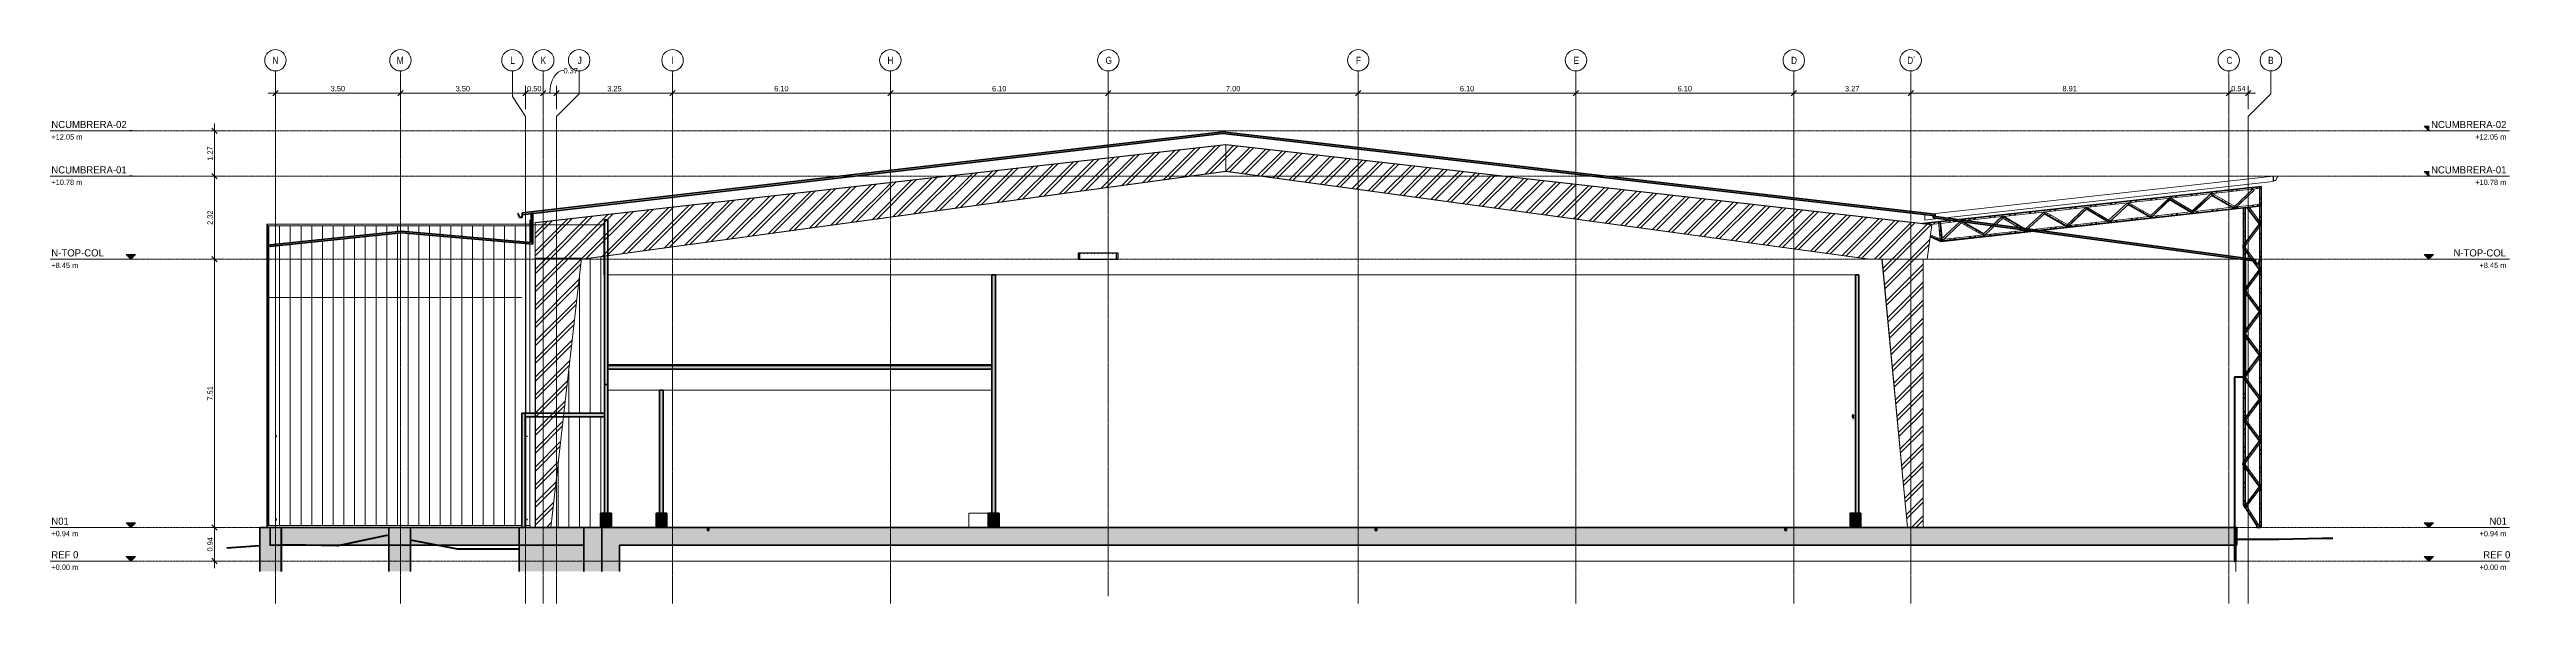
# Model space of a CAD drawing. Header units: centimetres. Extents: x -7221 to 15977, y -285 to 1507.
# Drawn here: x -5024 to 1912, y -119 to 1432 of the extents above; entities that cross this region are included whole.
import ezdxf

# ---------------------------------------------------------------- set-up
doc = ezdxf.new("R2010")
doc.units = ezdxf.units.CM
doc.linetypes.add('Centre', pattern=[3.175, 0.635, -0.475, 1.59, -0.475])
doc.linetypes.add('Grid Line', pattern=[2.2225, 1.27, -0.3175, 0.3175, -0.3175])
for name, color, linetype, lineweight in [('A-ANNO-DIMS', 7, 'Continuous', 9), ('A-ANNO-DIMS-100', 7, 'Continuous', 9), ('A-CLNG', 7, 'Continuous', 9), ('A-DOOR', 7, 'Continuous', 9), ('A-FLOR', 7, 'Continuous', 9), ('A-FLOR-LEVL', 7, 'Continuous', 9), ('A-FLOR-PATT', 7, 'Continuous', 35), ('A-GENM', 7, 'Continuous', 9), ('A-ROOF', 7, 'Continuous', 9), ('A-ROOF-MCUT', 7, 'Continuous', 35), ('A-ROOF-OTLN', 7, 'Continuous', 9), ('A-ROOF-PATT', 7, 'Continuous', 35), ('A-WALL', 7, 'Continuous', 9), ('A-WALL-PATT', 7, 'Continuous', 35), ('C-BLDG-PADS', 7, 'Continuous', 9), ('C-TOPO', 7, 'Continuous', 9), ('I-WALL', 7, 'Continuous', 9), ('S-BEAM', 7, 'Continuous', 9), ('S-COLS', 7, 'Continuous', 9), ('S-GRID', 7, 'Continuous', 9), ('S-GRID-IDEN', 7, 'Continuous', 9)]:
    doc.layers.add(name, color=color, linetype=linetype, lineweight=lineweight)
doc.styles.add('Century Gothic_1', font='GOTHIC.TTF', dxfattribs={"height": 15})
doc.styles.add('Century Gothic_2', font='GOTHIC.TTF', dxfattribs={"height": 20})
doc.styles.add('Saira Condensed', font='SairaCondensed-Regular.ttf', dxfattribs={"height": 20})
doc.dimstyles.new('FCA_N_Cotas_E100', dxfattribs={"dimscale": 30.48, "dimtxt": 15.662524, "dimasz": 0.492126, "dimexe": 0.656168, "dimexo": 0.656168, "dimgap": 0.032808, "dimtad": 1, "dimlfac": 0.01, "dimrnd": 0.01, "dimzin": 0, "dimdsep": 46, "dimtxsty": 'Century Gothic_1', "dimblk1": 'OBLIQUE', "dimblk2": 'OBLIQUE', "dimsah": 1, "dimcen": 0.09, "dimdle": 0.656168, "dimadec": 3, "dimazin": 2, "dimtfac": 1, "dimtdec": 4, "dimtix": 1, "dimtmove": 0, "dimatfit": 3, "dimfxl": 1, "dimtvp": 1, "dimtolj": 1, "dimtzin": 0, "dimarcsym": 2})
doc.dimstyles.new('FCA_N_Cotas_E100_1', dxfattribs={"dimscale": 30.48, "dimtxt": 15.662524, "dimasz": 0.492126, "dimexe": 0.656168, "dimexo": 0.656168, "dimgap": 0.032808, "dimtad": 1, "dimlfac": 0.01, "dimrnd": 0.01, "dimzin": 0, "dimdsep": 46, "dimtxsty": 'Century Gothic_1', "dimblk1": 'OBLIQUE', "dimblk2": 'OBLIQUE', "dimsah": 1, "dimcen": 0.09, "dimdle": 0.656168, "dimadec": 3, "dimazin": 2, "dimtfac": 1, "dimtdec": 4, "dimtix": 1, "dimtmove": 1, "dimatfit": 3, "dimfxl": 1, "dimtvp": 1, "dimtolj": 1, "dimtzin": 0, "dimarcsym": 2})
pattern_1 = [(90, (0, 0), (-30, 2e-15), [])]
pattern_2 = [(45, (2408.89, 0), (-25.14472, 25.14472), []), (45, (2408.89, 38.1), (-25.14472, 25.14472), [])]
pattern_3 = [(45, (0, 0), (-25.1447, 25.1447), []), (45, (0, 38.1), (-25.1447, 25.1447), [])]

msp = doc.modelspace()

# ---------------------------------------------------------------- texts
at = {"layer": 'S-GRID-IDEN', "color": 253, "true_color": 0xaaaaaa, "char_height": 20, "attachment_point": 1, "style": 'Saira Condensed'}
for s, insert, width in [('N', (-4399.778, 1411.491), 19.2405), ('M', (-4051.778, 1411.491), 24.05062), ('L', (-3733.912, 1411.491), 13.62869), ('K', (-3649.128, 1411.491), 17.63712), ('J', (-3545.123, 1411.491), 8.81856), ('I', (-3283.273, 1411.491), 8.01687), ('H', (-2677.873, 1411.491), 19.2405), ('G', (-2066.942, 1411.491), 17.63712), ('F', (-1365.642, 1411.491), 14.43037), ('E', (-756.346, 1411.491), 15.23206), ('D', (-147.346, 1411.491), 17.63712), ('D´', (177.94, 1411.491), 22.44725), ('C', (1071.843, 1411.491), 14.43037), ('B', (1188.499, 1411.491), 17.63712)]:
    msp.add_mtext(s, dxfattribs=dict(at, insert=insert, width=width))

# ---------------------------------------------------------------- blocks, each defined once
blk = doc.blocks.new('Doors-Door-sets- LAHET-LAH010005 - 3_00 x 3_00-1784783-Elevación Eje 11')
at = {"layer": 'A-DOOR', "color": 254, "true_color": 0xe5e5e5}
for p, q in [((-2385.3, 396.6), (-2385.7, 396.6)), ((-2385.5, 394.6), (-2385.4, 394.6)), ((-2385.3, 395.7), (-2385, 395.7)), ((-2385.2, 400.5), (-2384.5, 400.5)), ((-2384, 409), (-2384.8, 409)), ((-2384.8, 407.1), (-2384.7, 407.1)), ((-2384.8, 402.8), (-2384.7, 402.8)), ((-2384.5, 400.9), (-2384.4, 400.9)), ((-2382.4, 403.7), (-2382.3, 403.7)), ((-2381.4, 408.3), (-2381.3, 408.3)), ((-2381.4, 408.1), (-2381.3, 408.1)), ((-2380.4, 395.4), (-2380.6, 395.4)), ((-2380.6, 394.3), (-2380.4, 394.3)), ((-2380.2, 393.6), (-2380.2, 393.6)), ((-2380, 395.7), (-2380, 395.7)), ((-2377.1, 392), (-2377, 392)), ((-2385.5, 100.1), (-2386.2, 100.1)), ((-2385.7, 97.5), (-2385.3, 97.5)), ((-2385.4, 95.4), (-2385, 95.4)), ((-2385, 98.4), (-2385.3, 98.4)), ((-2381.8, 97.3), (-2381.9, 97.3)), ((-2381.9, 97.1), (-2381.8, 97.1)), ((-2380.4, 99.8), (-2380.6, 99.8)), ((-2380.6, 98.7), (-2380.4, 98.7)), ((-2380.6, 95.3), (-2380.5, 95.3)), ((-2379.8, 94.8), (-2380.5, 94.8)), ((-2380.5, 94), (-2379.8, 94))]:
    blk.add_line(p, q, dxfattribs=at)
at = {"layer": 'A-DOOR', "color": 254, "lineweight": 25, "true_color": 0xcccccc}
for p, q in [((-2384.4, 408.8), (-2384.7, 407.1)), ((-2384.7, 407.1), (-2384.7, 402.8)), ((-2384.7, 402.8), (-2384.4, 400.9)), ((-2384.4, 400.9), (-2384.6, 400.7)), ((-2384.5, 400.5), (-2380.2, 400.5)), ((-2384, 409), (-2384.2, 409)), ((-2383.9, 403.5), (-2383.9, 406.9)), ((-2383.7, 402.5), (-2383.9, 403.5)), ((-2383.8, 408.3), (-2383.8, 408.7)), ((-2383.2, 408.3), (-2383.8, 408.3)), ((-2383.8, 407.5), (-2383.8, 408.1)), ((-2383.8, 408.1), (-2383.2, 408.1)), ((-2380.6, 407.5), (-2383.8, 407.5)), ((-2383.7, 407.1), (-2380.4, 407.1)), ((-2382.3, 403.7), (-2383.7, 402.5)), ((-2383.2, 408.1), (-2383.2, 408.3)), ((-2381.8, 403.7), (-2382.3, 403.7)), ((-2380.4, 402.5), (-2381.8, 403.7)), ((-2380.4, 408.3), (-2381.3, 408.3)), ((-2381.3, 408.3), (-2381.3, 408.1)), ((-2381.3, 408.1), (-2380.6, 408.1)), ((-2380.6, 408.1), (-2380.6, 407.5)), ((-2380.3, 402.5), (-2380.4, 402.5)), ((-2380.3, 407.2), (-2380.3, 408.1)), ((-2380.3, 400.9), (-2380.3, 402.5)), ((-2380.1, 400.7), (-2380.3, 400.9))]:
    blk.add_line(p, q, dxfattribs=at)
at = {"layer": 'A-DOOR', "color": 254, "lineweight": 25, "true_color": 0xcccccc, "flags": 128}
for points in [[(-2384.6, 400.7), (-2384.6, 400.6), (-2384.6, 400.6), (-2384.6, 400.6), (-2384.6, 400.6), (-2384.6, 400.5), (-2384.6, 400.5), (-2384.6, 400.5), (-2384.6, 400.5), (-2384.6, 400.5), (-2384.5, 400.5)], [(-2384.2, 409), (-2384.3, 409), (-2384.3, 409), (-2384.4, 408.9), (-2384.4, 408.9), (-2384.4, 408.9), (-2384.4, 408.8)], [(-2383.8, 408.7), (-2383.8, 408.8), (-2383.8, 408.8), (-2383.8, 408.9), (-2383.8, 408.9), (-2383.8, 408.9), (-2383.9, 409), (-2383.9, 409), (-2384, 409)], [(-2383.9, 406.9), (-2383.9, 406.9), (-2383.9, 407), (-2383.9, 407), (-2383.8, 407), (-2383.8, 407.1), (-2383.7, 407.1), (-2383.7, 407.1)], [(-2380.3, 408.1), (-2380.3, 408.2), (-2380.3, 408.2), (-2380.3, 408.2), (-2380.4, 408.2), (-2380.4, 408.3), (-2380.4, 408.3), (-2380.4, 408.3)], [(-2380.4, 407.1), (-2380.4, 407.1), (-2380.4, 407.1), (-2380.4, 407.1), (-2380.3, 407.1), (-2380.3, 407.2), (-2380.3, 407.2), (-2380.3, 407.2)], [(-2380.2, 400.5), (-2380.1, 400.5), (-2380.1, 400.5), (-2380.1, 400.5), (-2380.1, 400.5), (-2380.1, 400.5), (-2380.1, 400.6), (-2380.1, 400.6), (-2380.1, 400.6), (-2380.1, 400.6), (-2380.1, 400.7)]]:
    blk.add_lwpolyline(points, dxfattribs=at)
blk = doc.blocks.new('RVR_PQ_Terminación Fachada - RVR_PQ_Terminación Fachada-1812330-Elevación Eje 11')
at = {"layer": 'A-GENM', "color": 254, "lineweight": 25, "true_color": 0xcccccc}
for p, q in [((-6824.6, 933.1), (-6824.6, 96.5)), ((-6823.6, 933.1), (-6824.6, 933.1)), ((-6823.6, 96.5), (-6823.6, 933.1)), ((-6824.6, 96.5), (-6823.6, 96.5))]:
    blk.add_line(p, q, dxfattribs=at)
blk = doc.blocks.new('RVR_PQ_Terminación Fachada - RVR_PQ_Terminación Fachada-1812450-Elevación Eje 11')
at = {"layer": 'A-GENM', "color": 254, "true_color": 0xe5e5e5}
blk.add_line((-6823.6, 933.2), (-6824.6, 933.2), dxfattribs=at)
blk = doc.blocks.new('PQ_RVR_ARQ-01_ZZ_ZZ_MO_T_A_rvt-2-Elevación Eje 11')
at = {"layer": 'A-FLOR', "true_color": 0xeaeaea}
blk.add_hatch(color=254, dxfattribs=at).paths.add_polyline_path([(-5462.4, 547), (-4794.3, 547), (-4794.3, 549), (-5869.3, 549), (-5869.3, 547), (-5831, 547)])
h = blk.add_hatch(color=254, dxfattribs=at)
h.paths.add_polyline_path([(-1313.8, 514.5), (-1289.1, 514.5), (-1289.1, 515.5), (-1313.8, 515.5)])
h.paths.add_polyline_path([(-1284, 514.5), (-1284, 515.4), (-1284.1, 515.2), (-1284.1, 514.5)])
at = {"layer": 'A-FLOR-PATT', "lineweight": 9, "true_color": 0xeaeaea}
blk.add_hatch(color=254, dxfattribs=at).paths.add_polyline_path([(-5869.3, 537), (-4794.3, 537), (-4794.3, 547), (-5869.3, 547)])
h = blk.add_hatch(color=254, dxfattribs=at)
h.paths.add_polyline_path([(-5943.1, 404), (-5879.3, 404), (-5879.3, 414), (-5992.5, 414), (-5993.6, 404), (-5943.7, 404)])
h.paths.add_polyline_path([(-6073.1, 404), (-6073.1, 414), (-6100.9, 414), (-6100.9, 404)])
at = {"layer": 'A-ROOF-PATT', "lineweight": 9, "true_color": 0xeaeaea}
for points in [[(-2152.9, 966.1), (-2152.9, 971.2), (-4147.4, 1201.9), (-6109.6, 974.5), (-6109.6, 969.5), (-4147.4, 1196.9), (-2161.7, 967.1)], [(-6815.1, 880.1), (-6447.1, 918.8), (-6079.7, 886.6), (-6079.7, 972.4), (-6084.7, 972.4), (-6084.7, 892.1), (-6447.1, 923.8), (-6815.1, 885.1)]]:
    blk.add_hatch(color=254, dxfattribs=at).paths.add_polyline_path(points)
h = blk.add_hatch(color=254, dxfattribs=at)
h.paths.add_polyline_path([(-1256, 839), (-1256, 844), (-1260.3, 844.6), (-1256.1, 839)])
h.paths.add_polyline_path([(-1263, 839.9), (-1267.2, 845.5), (-1284.1, 847.8), (-1284.1, 842.8)])
h.paths.add_polyline_path([(-1289.1, 843.4), (-1289.1, 848.5), (-1861, 925.4), (-1881.5, 923.2), (-1291.4, 843.7)])
h.paths.add_polyline_path([(-1896.1, 926.6), (-1881.5, 928.2), (-1892.7, 929.7), (-1895.6, 927.1)])
h.paths.add_polyline_path([(-1906.9, 926.6), (-1917.9, 933.1), (-1982.6, 941.8), (-1987.3, 937.4), (-1961.8, 934)])
h.paths.add_polyline_path([(-1901, 928.9), (-1899.2, 930.6), (-1905.3, 931.4), (-1902.4, 929.7)])
h.paths.add_polyline_path([(-1993.7, 938.2), (-1989, 942.7), (-2066.9, 953.1), (-2087.6, 950.9), (-2083.4, 950.3), (-2082.3, 951.4), (-2080.9, 950), (-2080.3, 949.9), (-2079.3, 951.7), (-2074.8, 949.2), (-2015.5, 941.2)])
h.paths.add_polyline_path([(-2108.2, 953.7), (-2087.5, 955.9), (-2158.3, 965.4), (-2158.3, 960.4), (-2136.1, 957.4)])
at = {"layer": 'A-WALL-PATT', "lineweight": 9, "true_color": 0xeaeaea}
for points in [[(-6824.8, 938.3), (-6822.3, 938.3), (-6822.3, 943.3), (-6824.8, 943.3)], [(-6823.1, 99), (-6823.1, 938.3), (-6823.6, 938.3), (-6823.6, 99)], [(-5869.3, 494), (-5869.3, 854.6), (-5879.3, 853.2), (-5879.3, 494)], [(-4794.3, 134), (-4784.3, 134), (-4784.3, 801.5), (-4794.3, 801.5)], [(-2366.3, 134), (-2366.3, 801.5), (-2376.3, 801.5), (-2376.3, 134)], [(-5879.3, 134), (-5869.3, 134), (-5869.3, 494), (-5879.3, 494), (-5879.3, 298.5)], [(-5724.7, 134), (-5714.7, 134), (-5714.7, 478.5), (-5724.7, 478.5)], [(-6110.9, 94), (-6100.9, 94), (-6100.9, 414), (-6110.9, 414), (-6110.9, 298.5)], [(-6824.8, 94), (-6822.3, 94), (-6822.3, 99), (-6824.8, 99)], [(-5883.7, 94), (-5859.3, 94), (-5859.3, 134), (-5889.3, 134), (-5889.3, 94), (-5886.9, 94)], [(-5704.7, 94), (-5704.7, 134), (-5734.7, 134), (-5734.7, 94)], [(-4804.3, 94), (-4774.3, 94), (-4774.3, 134), (-4804.3, 134)], [(-2391.3, 94), (-2361.3, 94), (-2361.3, 134), (-2391.3, 134)], [(-1315, -2.5), (-1312.5, -2.5), (-1312.5, 2.5), (-1315, 2.5)]]:
    blk.add_hatch(color=254, dxfattribs=at).paths.add_polyline_path(points)
at = {"layer": 'A-WALL-PATT', "lineweight": 9, "true_color": 0xf2f2f2}
h = blk.add_hatch(dxfattribs=at)
h.set_pattern_fill('FP_4', style=0, pattern_type=2)
h.set_pattern_definition(pattern_1)
h.paths.add_polyline_path([(-6100.9, 99), (-6088.2, 99), (-6088.2, 404), (-6100.9, 404), (-6100.9, 298.5)])
h.paths.add_polyline_path([(-6110.9, 99), (-6110.9, 414), (-6088.2, 414), (-6088.2, 887.4), (-6447.1, 918.8), (-6815.1, 880.1), (-6815.1, 885.1), (-6447.1, 923.8), (-6088.2, 892.4), (-6088.2, 938.3), (-6823.1, 938.3), (-6823.1, 99), (-6199.6, 99)])
h.paths.add_polyline_path([(-6799.2, 114.3), (-6799.2, 117.6), (-6798.7, 117.6), (-6798.7, 114.3)])
h.paths.add_polyline_path([(-6096.8, 114.3), (-6096.8, 117.6), (-6096.3, 117.6), (-6096.3, 114.3)])
h.paths.add_polyline_path([(-6799.1, 348), (-6799.1, 350.3), (-6798.6, 350.3), (-6798.6, 348)])
h.paths.add_polyline_path([(-6096.3, 348), (-6096.8, 348), (-6096.8, 350.3), (-6096.3, 350.3)])
at = {"layer": 'A-WALL-PATT', "lineweight": 9, "true_color": 0xe5e5e5}
h = blk.add_hatch(dxfattribs=at)
h.set_pattern_fill('FP_4', color=254, style=0, pattern_type=2)
h.set_pattern_definition(pattern_1)
h.paths.add_polyline_path([(-5943.1, 94), (-5890.9, 94), (-5890.9, 134), (-5880.9, 134), (-5880.9, 404), (-5993.6, 404), (-6028.9, 94), (-5943.7, 94)])
h.paths.add_polyline_path([(-6087, 94), (-6073.1, 94), (-6073.1, 404), (-6087.7, 404), (-6087.7, 99), (-6087, 99), (-6087, 94.2)])
h.paths.add_polyline_path([(-6087.7, 414), (-6073.1, 414), (-6073.1, 940.8), (-6079.7, 940.8), (-6079.7, 886.6), (-6087.7, 887.3), (-6087.7, 626.1)])
h.paths.add_polyline_path([(-5943.7, 414), (-5880.9, 414), (-5880.9, 853), (-5938.8, 845.1), (-5943.5, 845.1), (-5992.5, 414)])
h.paths.add_polyline_path([(-6084.7, 892.1), (-6084.7, 940.8), (-6087.7, 940.8), (-6087.7, 892.3)])
at = {"layer": 'A-WALL-PATT', "lineweight": 9, "true_color": 0xeaeaea}
h = blk.add_hatch(color=254, dxfattribs=at)
h.paths.add_polyline_path([(-1283.5, 515.5), (-1283.5, 516.1), (-1283.9, 515.5)])
h.paths.add_polyline_path([(-1284, 523.8), (-1283.5, 524.4), (-1283.5, 627.3), (-1284, 628), (-1284, 574.4)])
h.paths.add_polyline_path([(-1283.5, 635.7), (-1283.5, 638.3), (-1284, 637.7), (-1284, 636.3), (-1283.5, 635.7)])
h.paths.add_polyline_path([(-1284, 646), (-1283.5, 646.7), (-1283.5, 749.6), (-1284, 750.3), (-1284, 696.6)])
h.paths.add_polyline_path([(-1284, 763.7), (-1283.5, 764.4), (-1283.5, 845.1), (-1284, 845.1), (-1284, 814.3)])
at = {"layer": 'A-WALL-PATT', "lineweight": 9, "true_color": 0xe5e5e5}
h = blk.add_hatch(dxfattribs=at)
h.set_pattern_fill('FP_4', color=254, style=0, pattern_type=2)
h.set_pattern_definition(pattern_1)
h.paths.add_polyline_path([(-5879.3, 134), (-5879.3, 404), (-5880.9, 404), (-5880.9, 134)])
h.paths.add_polyline_path([(-5880.9, 414), (-5879.3, 414), (-5879.3, 801.5), (-5880.9, 801.5), (-5880.9, 494)])
h = blk.add_hatch(dxfattribs=at)
h.set_pattern_fill('FP_5', color=254, style=0, pattern_type=2)
h.set_pattern_definition([(90, (-4794.243, 0), (-0.09872, 6e-18), [])])
h.paths.add_polyline_path([(-4794.3, 801.5), (-4794.4, 801.5), (-4794.4, 800.8)])
at = {"layer": 'A-WALL-PATT', "lineweight": 9, "true_color": 0xeaeaea}
h = blk.add_hatch(color=254, dxfattribs=at)
h.paths.add_polyline_path([(-1313.8, 2.5), (-1313.8, 44), (-1314.3, 44), (-1314.3, 2.5)])
h.paths.add_polyline_path([(-1313.8, 94), (-1313.8, 515.5), (-1314.3, 515.5), (-1314.3, 94)])
at = {"layer": 'A-WALL-PATT', "lineweight": 9, "true_color": 0xe5e5e5}
h = blk.add_hatch(dxfattribs=at)
h.set_pattern_fill('FP_6', color=254, style=0, pattern_type=2)
h.set_pattern_definition([(90, (-5714.73, 0), (-0.02901, 2e-18), [])])
h.paths.add_polyline_path([(-5714.7, 134), (-5714.7, 134), (-5714.7, 134), (-5714.7, 476.3)])
h = blk.add_hatch(dxfattribs=at)
h.set_pattern_fill('FP_4', color=254, style=0, pattern_type=2)
h.set_pattern_definition(pattern_1)
h.paths.add_polyline_path([(-5890.9, 94), (-5889.3, 94), (-5889.3, 134), (-5890.9, 134)])
at = {"layer": 'A-WALL-PATT', "lineweight": 9, "true_color": 0xf2f2f2}
h = blk.add_hatch(dxfattribs=at)
h.set_pattern_fill('FP_3', style=0, pattern_type=2)
h.set_pattern_definition([(90, (-1314.271, 0), (-0.08094, 5e-18), [])])
edge = h.paths.add_edge_path()
edge.add_line((-1314.4, 94), (-1314.3, 94))
edge.add_line((-1314.3, 94), (-1314.4, 134.7))
at = {"layer": 'A-CLNG', "color": 254, "lineweight": 18, "true_color": 0xe5e5e5}
for p, q in [((-5869.2, 801.5), (-5869.3, 801.5)), ((-4794.3, 801.5), (-5869.3, 801.5)), ((-4794.3, 801.5), (-4794.4, 801.5)), ((-2376.6, 801.5), (-4784.3, 801.5)), ((-2376.6, 801.5), (-2376.7, 801.5)), ((-6110.9, 737.8), (-6823.1, 737.8)), ((-6110.9, 737.8), (-6823.1, 737.8)), ((-5724.7, 478.5), (-5870.9, 478.5)), ((-5714.7, 478.5), (-5714.7, 478.5)), ((-4794.3, 478.5), (-5714.7, 478.5)), ((-4794.3, 478.5), (-4794.4, 478.5))]:
    blk.add_line(p, q, dxfattribs=at)
at = {"layer": 'A-FLOR', "color": 254, "lineweight": 35, "true_color": 0xcccccc}
for p, q in [((-4794.3, 549), (-5869.3, 549)), ((-5869.3, 549), (-5869.3, 547)), ((-4794.3, 547), (-5869.3, 547)), ((-5869.3, 547), (-5869.3, 537)), ((-5869.3, 547), (-4794.3, 547)), ((-5869.3, 537), (-4794.3, 537)), ((-4794.3, 547), (-4794.3, 549)), ((-4794.3, 537), (-4794.3, 547)), ((-1284, 515.5), (-1313.8, 515.5)), ((-1313.8, 515.5), (-1313.8, 514.5)), ((-1313.8, 514.5), (-1284, 514.5)), ((-1284, 514.5), (-1284, 515.5)), ((-5879.3, 414), (-6100.9, 414)), ((-6100.9, 414), (-6100.9, 404)), ((-6100.9, 404), (-5879.3, 404)), ((-5879.3, 404), (-5879.3, 414)), ((-5590.7, 94), (-5936.9, 94)), ((-5936.9, 94), (-5936.9, 44)), ((-5590.7, 85.1), (-5590.7, 94)), ((-5586.7, 85.1), (-5590.7, 85.1)), ((-3720.7, 94), (-5586.7, 94)), ((-5586.7, 94), (-5586.7, 85.1)), ((-3720.7, 85.1), (-3720.7, 94)), ((-3716.7, 85.1), (-3720.7, 85.1)), ((-2573.5, 94), (-3716.7, 94)), ((-3716.7, 94), (-3716.7, 85.1)), ((-2573.5, 85.1), (-2573.5, 94)), ((-2569.5, 85.1), (-2573.5, 85.1)), ((-1310.8, 94), (-2569.5, 94)), ((-2569.5, 94), (-2569.5, 85.1)), ((-1310.8, 44), (-1310.8, 94)), ((-5836.9, 44), (-1310.8, 44))]:
    blk.add_line(p, q, dxfattribs=at)
at = {"layer": 'A-ROOF', "color": 254, "lineweight": 35, "true_color": 0xcccccc}
for p, q in [((-4147.4, 1201.9), (-6109.6, 974.5)), ((-6109.6, 969.5), (-4147.4, 1196.9)), ((-2152.9, 971.2), (-4147.4, 1201.9)), ((-4147.4, 1196.9), (-2152.9, 966.1)), ((-6109.6, 974.5), (-6109.6, 969.5)), ((-6079.7, 972.4), (-6084.7, 972.4)), ((-6084.7, 972.4), (-6084.7, 892.1)), ((-6079.7, 886.6), (-6079.7, 972.4)), ((-2152.9, 966.1), (-2152.9, 971.2)), ((-6447.1, 923.8), (-6815.1, 885.1)), ((-6815.1, 880.1), (-6447.1, 918.8)), ((-6084.7, 892.1), (-6447.1, 923.8)), ((-6447.1, 918.8), (-6079.7, 886.6)), ((-1256, 844), (-2158.3, 965.4)), ((-2158.3, 965.4), (-2158.3, 960.4)), ((-2158.3, 960.4), (-1256, 839)), ((-6815.1, 885.1), (-6815.1, 880.1)), ((-1256, 839), (-1256, 844))]:
    blk.add_line(p, q, dxfattribs=at)
at = {"layer": 'A-ROOF-MCUT', "color": 254, "true_color": 0xcccccc}
for p, q in [((-6120.9, 973.3), (-6122.1, 973.3)), ((-6122.1, 973.3), (-6122.1, 972)), ((-6122.1, 972), (-6120.9, 972)), ((-6121.8, 972.3), (-6121.8, 972.9)), ((-6121.8, 972.9), (-6120.9, 972.9)), ((-6120.6, 972.3), (-6121.8, 972.3)), ((-6120.9, 972.9), (-6120.9, 973.3)), ((-6120.9, 972), (-6117, 962)), ((-6116.8, 962.4), (-6120.6, 972.3)), ((-6109.6, 974.5), (-6109.9, 974.5)), ((-6109.9, 974.5), (-6109.9, 962.4)), ((-6109.6, 962), (-6109.6, 974.5)), ((-6117, 962), (-6109.6, 962)), ((-6109.9, 962.4), (-6116.8, 962.4)), ((-1255.7, 844), (-1256, 844)), ((-1256, 844), (-1256, 831.5)), ((-1255.7, 831.9), (-1255.7, 844)), ((-1245, 841.8), (-1248.8, 831.9)), ((-1248.6, 831.5), (-1244.8, 841.5)), ((-1243.8, 841.8), (-1245, 841.8)), ((-1243.5, 842.8), (-1244.8, 842.8)), ((-1244.8, 842.8), (-1244.8, 842.4)), ((-1244.8, 842.4), (-1243.8, 842.4)), ((-1244.8, 841.5), (-1243.5, 841.5)), ((-1243.8, 842.4), (-1243.8, 841.8)), ((-1243.5, 841.5), (-1243.5, 842.8)), ((-1256, 831.5), (-1248.6, 831.5)), ((-1248.8, 831.9), (-1255.7, 831.9))]:
    blk.add_line(p, q, dxfattribs=at)
at = {"layer": 'A-ROOF-OTLN', "color": 254, "true_color": 0xcccccc}
for p, q in [((-2160, 972), (-1206.2, 1077.4)), ((-1206.2, 1062.3), (-2124.2, 960.9)), ((-1205.8, 1077.4), (-1206.2, 1077.4)), ((-1206.2, 1077.4), (-1206.2, 1062.3)), ((-1206.2, 1064.9), (-1198.7, 1064.9)), ((-1205.8, 1065.2), (-1205.8, 1077.4)), ((-1199, 1065.2), (-1205.8, 1065.2)), ((-1195.2, 1075.2), (-1199, 1065.2)), ((-1198.7, 1064.9), (-1194.9, 1074.8)), ((-1194, 1075.2), (-1195.2, 1075.2)), ((-1193.7, 1076.1), (-1194.9, 1076.1)), ((-1194.9, 1076.1), (-1194.9, 1075.8)), ((-1194.9, 1075.8), (-1194, 1075.8)), ((-1194.9, 1074.8), (-1193.7, 1074.8)), ((-1194, 1075.8), (-1194, 1075.2)), ((-1193.7, 1074.8), (-1193.7, 1076.1)), ((-2181.6, 954.5), (-2181.6, 969.4)), ((-2144.8, 958.6), (-2181.6, 954.5))]:
    blk.add_line(p, q, dxfattribs=at)
at = {"layer": 'A-WALL', "color": 254, "true_color": 0xcccccc}
for p, q in [((-6824.8, 943.3), (-6824.8, 938.3)), ((-6822.3, 943.3), (-6824.8, 943.3)), ((-6824.8, 938.3), (-6822.3, 938.3)), ((-6822.3, 938.3), (-6822.3, 943.3)), ((-6088.2, 943.3), (-6088.2, 955.5)), ((-6088.2, 955.5), (-6087.7, 955.5)), ((-6087.7, 955.5), (-6087.7, 892.3)), ((-6087.7, 887.3), (-6087.7, 414)), ((-6087.7, 404), (-6087.7, 99)), ((-6824.8, 99), (-6824.8, 94)), ((-6822.3, 99), (-6824.8, 99)), ((-6824.8, 94), (-6822.3, 94)), ((-6822.3, 94), (-6822.3, 99)), ((-5890.9, 94), (-5890.9, 134)), ((-5890.9, 134), (-5889.3, 134)), ((-5859.2, 134), (-5859.3, 134)), ((-5859.2, 94), (-5859.2, 134)), ((-4858.6, 94), (-4858.6, 134)), ((-4858.6, 134), (-4828.6, 134)), ((-4804.4, 134), (-4828.6, 134)), ((-4804.3, 134), (-4804.4, 134)), ((-4804.4, 134), (-4804.4, 94)), ((-2391.3, 134), (-2391.4, 134)), ((-1312.5, 2.5), (-1315, 2.5)), ((-1315, 2.5), (-1315, -2.5)), ((-1312.5, -2.5), (-1312.5, 2.5)), ((-1315, -2.5), (-1312.5, -2.5))]:
    blk.add_line(p, q, dxfattribs=at)
at = {"layer": 'A-WALL', "color": 254, "lineweight": 35, "true_color": 0xcccccc}
for p, q in [((-6823.1, 938.3), (-6823.6, 938.3)), ((-6823.6, 938.3), (-6823.6, 99)), ((-6823.1, 99), (-6823.1, 938.3)), ((-1283.5, 845.1), (-1284, 845.1)), ((-1284, 845.1), (-1284, 515.5)), ((-1283.5, 515.5), (-1283.5, 845.1)), ((-1313.8, 515.5), (-1314.3, 515.5)), ((-1314.3, 515.5), (-1314.3, 2.5)), ((-1313.8, 2.5), (-1313.8, 515.5)), ((-1284, 515.5), (-1283.5, 515.5)), ((-6844, 94), (-6844, -29.1)), ((-6784, 94), (-6844, 94)), ((-6823.6, 99), (-6823.1, 99)), ((-6784, -29.1), (-6784, 94)), ((-6482.5, 94), (-6482.5, -29.1)), ((-6422.5, 94), (-6482.5, 94)), ((-6422.5, -29.1), (-6422.5, 94)), ((-5936.9, 94), (-6117.7, 94)), ((-6117.7, 94), (-6117.7, -29.1)), ((-5936.9, -29.1), (-5936.9, 94)), ((-5859.3, 134), (-5889.3, 134)), ((-5889.3, 134), (-5889.3, 94)), ((-5889.3, 94), (-5859.3, 94)), ((-5859.3, 94), (-5859.3, 134)), ((-5704.7, 134), (-5734.7, 134)), ((-5734.7, 134), (-5734.7, 94)), ((-5734.7, 94), (-5704.7, 94)), ((-5704.7, 94), (-5704.7, 134)), ((-4774.3, 134), (-4804.3, 134)), ((-4804.3, 134), (-4804.3, 94)), ((-4804.3, 94), (-4774.3, 94)), ((-4774.3, 94), (-4774.3, 134)), ((-2361.3, 134), (-2391.3, 134)), ((-2391.3, 134), (-2391.3, 94)), ((-2391.3, 94), (-2361.3, 94)), ((-2361.3, 94), (-2361.3, 134)), ((-5936.9, 44), (-5936.9, -29.1)), ((-5836.9, -29.1), (-5836.9, 44)), ((-1314.3, 2.5), (-1313.8, 2.5))]:
    blk.add_line(p, q, dxfattribs=at)
at = {"layer": 'A-WALL', "color": 254, "lineweight": 18, "true_color": 0xcccccc}
for p, q in [((-6822.3, 943.3), (-6088.2, 943.3)), ((-6822.3, 938.3), (-6088.2, 938.3)), ((-6088.2, 943.3), (-6088.2, 938.3)), ((-6110.9, 99), (-6822.3, 99)), ((-6482.5, 94), (-6784, 94)), ((-6117.7, 94), (-6422.5, 94)), ((-6087, 99), (-6100.9, 99)), ((-6087, 94), (-6087, 99)), ((-6087, 99), (-6087, 94)), ((-1315.1, 2.5), (-1315, 2.5))]:
    blk.add_line(p, q, dxfattribs=at)
at = {"layer": 'C-BLDG-PADS', "color": 254, "lineweight": 18, "true_color": 0xdadada}
for p, q in [((-1310.8, 0), (-5936.9, 0)), ((-5936.9, 0), (-5936.9, -29.1)), ((-1310.8, -29.1), (-1310.8, 0))]:
    blk.add_line(p, q, dxfattribs=at)
at = {"layer": 'C-TOPO', "color": 254, "lineweight": 70, "true_color": 0xdadada}
for p, q in [((-6489.5, 71.7), (-6625.7, 42.3)), ((-6482.5, 70.3), (-6489.5, 71.7)), ((-6844, 42.9), (-6936.8, 35.9)), ((-6715.5, 43.9), (-6784, 44.7)), ((-6627.8, 42.3), (-6715.5, 43.9)), ((-6625.7, 42.3), (-6627.8, 42.3)), ((-6290.1, 32.7), (-6422.5, 58.6)), ((-6288.5, 32.7), (-6290.1, 32.7)), ((-6285.2, 32.7), (-6288.5, 32.7)), ((-6117.7, 33.6), (-6285.2, 32.7)), ((-1310.8, 60.9), (-1276.3, 61.1)), ((-1310.8, 0), (-1310.8, 44)), ((-1276.3, 61.1), (-1247.5, 61.4)), ((-1247.5, 61.4), (-1204.1, 61.2)), ((-1204.1, 61.2), (-1190.7, 61.4)), ((-1190.7, 61.4), (-1069.2, 63.8)), ((-1069.2, 63.8), (-1039.2, 64.2))]:
    blk.add_line(p, q, dxfattribs=at)
at = {"layer": 'C-TOPO', "color": 254, "true_color": 0xdadada}
for p, q in [((-6625.7, 42.3), (-6489.5, 71.7)), ((-6482.5, 70.3), (-6489.5, 71.7)), ((-6936.8, 35.9), (-6844, 42.9)), ((-6817.8, 44.8), (-6815.5, 44.9)), ((-6784, 44.7), (-6715.5, 43.9)), ((-6627.8, 42.3), (-6715.5, 43.9)), ((-6625.7, 42.3), (-6627.8, 42.3)), ((-6290.1, 32.7), (-6422.5, 58.6)), ((-6293, 32.8), (-6290.1, 32.7)), ((-6288.5, 32.7), (-6290.1, 32.7)), ((-6288.5, 32.7), (-6285.2, 32.7)), ((-6285.2, 32.7), (-6117.7, 33.6)), ((-1276.3, 61.1), (-1310.8, 60.9)), ((-1310.8, 44), (-1310.8, 0)), ((-1276.3, 61.1), (-1247.5, 61.4)), ((-1204.1, 61.2), (-1247.5, 61.4)), ((-1204.1, 61.2), (-1190.7, 61.4)), ((-1069.2, 63.8), (-1203.8, 61.7)), ((-1198.9, 61.7), (-1203.8, 61.7)), ((-1069.2, 63.8), (-1190.7, 61.4)), ((-1039.2, 64.2), (-1069.2, 63.8))]:
    blk.add_line(p, q, dxfattribs=at)
at = {"layer": 'I-WALL', "color": 254, "true_color": 0xcccccc}
for p, q in [((-6084.7, 940.8), (-6087.7, 940.8)), ((-5880.9, 940.8), (-6079.7, 940.8)), ((-5880.9, 801.5), (-5880.9, 940.8)), ((-5869.2, 955.5), (-5869.3, 955.5)), ((-5869.2, 549), (-5869.2, 955.5)), ((-5880.9, 801.5), (-5879.3, 801.5)), ((-4794.3, 801.5), (-4794.4, 801.5)), ((-2376.3, 801.5), (-2376.4, 801.5)), ((-5869.2, 494), (-5869.3, 494)), ((-5869.3, 494), (-5869.2, 494)), ((-5869.2, 494), (-5869.2, 537)), ((-5869.2, 134), (-5869.2, 494)), ((-5714.7, 478.5), (-5714.7, 478.5)), ((-5890.9, 94), (-5890.9, 134)), ((-5890.9, 134), (-5889.3, 134))]:
    blk.add_line(p, q, dxfattribs=at)
at = {"layer": 'I-WALL', "color": 254, "lineweight": 35, "true_color": 0xcccccc}
for p, q in [((-5869.3, 955.5), (-5879.3, 955.5)), ((-5879.3, 955.5), (-5879.3, 494)), ((-5869.3, 494), (-5869.3, 955.5)), ((-4784.3, 801.5), (-4794.3, 801.5)), ((-4794.3, 801.5), (-4794.3, 134)), ((-4784.3, 134), (-4784.3, 801.5)), ((-2366.3, 801.5), (-2376.3, 801.5)), ((-2376.3, 801.5), (-2376.3, 134)), ((-2366.3, 134), (-2366.3, 801.5)), ((-5869.3, 494), (-5879.3, 494)), ((-5879.3, 494), (-5879.3, 134)), ((-5879.3, 494), (-5869.3, 494)), ((-5869.3, 134), (-5869.3, 494)), ((-5714.7, 478.5), (-5724.7, 478.5)), ((-5724.7, 478.5), (-5724.7, 134)), ((-5714.7, 134), (-5714.7, 478.5)), ((-6100.9, 414), (-6110.9, 414)), ((-6110.9, 414), (-6110.9, 94)), ((-6100.9, 94), (-6100.9, 414)), ((-6110.9, 94), (-6100.9, 94)), ((-5879.3, 134), (-5869.3, 134)), ((-5724.7, 134), (-5714.7, 134)), ((-4794.3, 134), (-4784.3, 134)), ((-2376.3, 134), (-2366.3, 134))]:
    blk.add_line(p, q, dxfattribs=at)
at = {"layer": 'A-DOOR', "color": 254, "lineweight": 9, "true_color": 0xe5e5e5}
blk.add_blockref('Doors-Door-sets- LAHET-LAH010005 - 3_00 x 3_00-1784783-Elevación Eje 11', (0, 0), dxfattribs=at)
at = {"layer": 'A-GENM', "color": 254, "lineweight": 9, "true_color": 0xe5e5e5}
for name in ['RVR_PQ_Terminación Fachada - RVR_PQ_Terminación Fachada-1812450-Elevación Eje 11', 'RVR_PQ_Terminación Fachada - RVR_PQ_Terminación Fachada-1812330-Elevación Eje 11']:
    blk.add_blockref(name, (0, 0), dxfattribs=at)
blk = doc.blocks.new('RVR_CERCHA_C02 - RVR_CERCHA_C02-1681646-Elevación Eje 11')
at = {"layer": 'S-BEAM', "true_color": 0xc0c0c0}
h = blk.add_hatch(dxfattribs=at)
h.set_pattern_fill('FP_2', color=9, style=0, pattern_type=2)
h.set_pattern_definition(pattern_3)
h.paths.add_polyline_path([(-2186.7, 944.8), (-1239.9, 1048.5), (-1240, 1048.8), (-2188.1, 944.9)])
h = blk.add_hatch(dxfattribs=at)
h.set_pattern_fill('FP_12', color=9, style=0, pattern_type=2)
h.set_pattern_definition(pattern_3)
h.paths.add_polyline_path([(-2165.5, 942.3), (-2138.7, 945.3), (-2139.2, 950), (-2186.7, 944.8), (-2168.6, 942.7)])
h.paths.add_polyline_path([(-2138.4, 945.3), (-1966.1, 964.2), (-1965.2, 965), (-1965, 964.8), (-1965.7, 964.2), (-1961.7, 964.7), (-1962.4, 965.1), (-1962.2, 965.4), (-1961.2, 964.7), (-1240, 1043.8), (-1240, 1048.5), (-2138.9, 950)])
h.paths.add_polyline_path([(-1239.7, 1043.8), (-1239.4, 1043.8), (-1239.7, 1046.3)])
h = blk.add_hatch(dxfattribs=at)
h.set_pattern_fill('FP_7', color=9, style=0, pattern_type=2)
h.set_pattern_definition(pattern_3)
h.paths.add_polyline_path([(-1312.6, 988.5), (-1259.4, 1038.6), (-1262.6, 1042), (-1315.8, 991.9), (-1315.2, 991.2)])
h = blk.add_hatch(dxfattribs=at)
h.set_pattern_fill('FP_8', color=9, style=0, pattern_type=2)
h.set_pattern_definition(pattern_3)
h.paths.add_polyline_path([(-1244.7, 94.5), (-1240, 94.5), (-1240, 994.4), (-1244.7, 993.9), (-1244.7, 943.9), (-1243.9, 945), (-1243.7, 944.8), (-1244.6, 943.5), (-1243.7, 942.1), (-1243.9, 942), (-1244.7, 943), (-1244.7, 816.3), (-1243.9, 817.3), (-1243.7, 817.2), (-1244.6, 815.8), (-1243.7, 814.5), (-1243.9, 814.3), (-1244.7, 815.4), (-1244.7, 698.6), (-1243.9, 699.6), (-1243.7, 699.5), (-1244.6, 698.1), (-1243.7, 696.8), (-1243.9, 696.6), (-1244.7, 697.7), (-1244.7, 576.3), (-1243.9, 577.4), (-1243.7, 577.2), (-1244.6, 575.9), (-1243.7, 574.6), (-1243.9, 574.4), (-1244.7, 575.4), (-1244.7, 454.1), (-1243.9, 455.1), (-1243.7, 454.9), (-1244.6, 453.6), (-1243.7, 452.3), (-1243.9, 452.1), (-1244.7, 453.2), (-1244.7, 336.3), (-1243.9, 337.4), (-1243.7, 337.2), (-1244.6, 335.9), (-1243.7, 334.6), (-1243.9, 334.4), (-1244.7, 335.5), (-1244.7, 208.7), (-1243.9, 209.8), (-1243.7, 209.6), (-1244.6, 208.3), (-1243.7, 207), (-1243.9, 206.8), (-1244.7, 207.8), (-1244.7, 134.7)])
h.paths.add_polyline_path([(-1244.7, 994.2), (-1240, 994.7), (-1240, 1048.5), (-1244.7, 1048), (-1244.7, 994.7)])
h.paths.add_polyline_path([(-1244.7, 1048.3), (-1240, 1048.8), (-1244.7, 1048.8)])
h = blk.add_hatch(dxfattribs=at)
h.set_pattern_fill('FP_2', color=9, style=0, pattern_type=2)
h.set_pattern_definition(pattern_3)
h.paths.add_polyline_path([(-1239.7, 94.5), (-1239.7, 1048.8), (-1240, 1048.8), (-1240, 94.5)])
h = blk.add_hatch(dxfattribs=at)
h.set_pattern_fill('FP_8', color=9, style=0, pattern_type=2)
h.set_pattern_definition(pattern_3)
h.paths.add_polyline_path([(-2135.9, 895.2), (-1240, 994.7), (-1240, 999.4), (-1308.6, 991.8), (-1312.4, 988.2), (-1312.6, 988.5), (-1309.1, 991.7), (-1319.5, 990.6), (-1315.2, 988.1), (-1315.4, 987.9), (-1320, 990.5), (-1426.9, 978.7), (-1430.6, 975.3), (-1430.8, 975.5), (-1427.4, 978.6), (-1437.3, 977.5), (-1433.4, 975.2), (-1433.6, 975), (-1437.8, 977.4), (-1543.2, 965.7), (-1546.6, 962.6), (-1546.8, 962.8), (-1543.7, 965.7), (-1553.2, 964.6), (-1549.4, 962.5), (-1549.6, 962.2), (-1553.7, 964.6), (-1661.5, 952.6), (-1664.8, 949.6), (-1665, 949.8), (-1662, 952.6), (-1671, 951.6), (-1667.6, 949.6), (-1667.8, 949.3), (-1671.5, 951.5), (-1777.9, 939.7), (-1780.8, 936.9), (-1781, 937.1), (-1778.4, 939.6), (-1786.9, 938.7), (-1783.6, 936.8), (-1783.8, 936.6), (-1787.4, 938.6), (-1896.1, 926.6), (-1896.5, 926.2), (-1895.4, 925.5), (-1895.6, 925.3), (-1896.8, 926), (-1899, 923.9), (-1899.2, 924.2), (-1897.1, 926.1), (-1897.5, 926.4), (-2133.9, 900.2), (-2133.6, 897.4), (-2133.9, 897.4), (-2134.2, 900.1), (-2136.4, 899.9), (-2136.6, 899.7), (-2136.1, 895.3)])
h.paths.add_polyline_path([(-1896.8, 926.4), (-1896.7, 926.5), (-1897, 926.5)])
h.paths.add_polyline_path([(-1239.7, 994.7), (-1239.4, 994.7), (-1239.7, 996.9), (-1239.7, 994.7)])
h = blk.add_hatch(dxfattribs=at)
h.set_pattern_fill('FP_2', color=9, style=0, pattern_type=2)
h.set_pattern_definition(pattern_3)
h.paths.add_polyline_path([(-2136.1, 894.9), (-1239.4, 994.4), (-1239.4, 994.7), (-2136.1, 895.2)])
h = blk.add_hatch(dxfattribs=at)
h.set_pattern_fill('FP_2', color=9, style=0, pattern_type=2)
h.set_pattern_definition(pattern_3)
h.paths.add_polyline_path([(-1783.8, 936.6), (-1783.6, 936.8), (-1847.4, 973.3), (-1847.6, 973.1)])
h = blk.add_hatch(dxfattribs=at)
h.set_pattern_fill('FP_11', color=9, style=0, pattern_type=2)
h.set_pattern_definition(pattern_3)
h.paths.add_polyline_path([(-1783.6, 936.8), (-1781.3, 940.9), (-1845.1, 977.4), (-1847.4, 973.3), (-1846, 972.5), (-1844.9, 973.6), (-1844.7, 973.3), (-1845.8, 972.4), (-1793.9, 942.7)])
h = blk.add_hatch(dxfattribs=at)
h.set_pattern_fill('FP_11', color=9, style=0, pattern_type=2)
h.set_pattern_definition(pattern_3)
h.paths.add_polyline_path([(-1781, 937.1), (-1729.2, 985.9), (-1730.6, 986.7), (-1730.4, 987), (-1729, 986.1), (-1727.8, 987.3), (-1731, 990.7), (-1784.2, 940.5), (-1783.6, 939.9)])
h = blk.add_hatch(dxfattribs=at)
h.set_pattern_fill('FP_2', color=9, style=0, pattern_type=2)
h.set_pattern_definition(pattern_3)
h.paths.add_polyline_path([(-1780.8, 936.9), (-1727.6, 987.1), (-1727.8, 987.3), (-1781, 937.1)])
h = blk.add_hatch(dxfattribs=at)
h.set_pattern_fill('FP_2', color=9, style=0, pattern_type=2)
h.set_pattern_definition(pattern_3)
h.paths.add_polyline_path([(-1667.8, 949.3), (-1667.6, 949.6), (-1730.4, 987), (-1730.6, 986.7)])
h = blk.add_hatch(dxfattribs=at)
h.set_pattern_fill('FP_7', color=9, style=0, pattern_type=2)
h.set_pattern_definition(pattern_3)
h.paths.add_polyline_path([(-1667.6, 949.6), (-1665.2, 953.6), (-1728, 991), (-1730.4, 987), (-1729, 986.1), (-1727.8, 987.3), (-1727.7, 987), (-1728.8, 986), (-1727.6, 985.3)])
h = blk.add_hatch(dxfattribs=at)
h.set_pattern_fill('FP_7', color=9, style=0, pattern_type=2)
h.set_pattern_definition(pattern_3)
h.paths.add_polyline_path([(-1665, 949.8), (-1612.1, 998), (-1613.4, 998.7), (-1613.2, 999), (-1611.8, 998.2), (-1610.6, 999.3), (-1613.8, 1002.7), (-1668.2, 953.3), (-1667.6, 952.7)])
h = blk.add_hatch(dxfattribs=at)
h.set_pattern_fill('FP_2', color=9, style=0, pattern_type=2)
h.set_pattern_definition(pattern_3)
h.paths.add_polyline_path([(-1549.6, 962.2), (-1549.4, 962.5), (-1613.2, 999), (-1613.4, 998.7)])
h = blk.add_hatch(dxfattribs=at)
h.set_pattern_fill('FP_2', color=9, style=0, pattern_type=2)
h.set_pattern_definition(pattern_3)
h.paths.add_polyline_path([(-1549.4, 962.5), (-1547.1, 966.6), (-1610.9, 1003.1), (-1613.2, 999), (-1611.8, 998.2), (-1610.6, 999.3), (-1610.5, 999), (-1611.6, 998), (-1605.8, 994.7)])
h = blk.add_hatch(dxfattribs=at)
h.set_pattern_fill('FP_2', color=9, style=0, pattern_type=2)
h.set_pattern_definition(pattern_3)
h.paths.add_polyline_path([(-1546.8, 962.8), (-1495, 1011.6), (-1496.4, 1012.4), (-1496.2, 1012.7), (-1494.8, 1011.8), (-1493.6, 1012.9), (-1496.8, 1016.4), (-1550, 966.2), (-1549.4, 965.6)])
h = blk.add_hatch(dxfattribs=at)
h.set_pattern_fill('FP_2', color=9, style=0, pattern_type=2)
h.set_pattern_definition(pattern_3)
h.paths.add_polyline_path([(-1433.6, 975), (-1433.4, 975.2), (-1496.2, 1012.7), (-1496.4, 1012.4)])
h = blk.add_hatch(dxfattribs=at)
h.set_pattern_fill('FP_7', color=9, style=0, pattern_type=2)
h.set_pattern_definition(pattern_3)
h.paths.add_polyline_path([(-1433.4, 975.2), (-1431, 979.2), (-1493.8, 1016.7), (-1496.2, 1012.7), (-1494.8, 1011.8), (-1493.6, 1012.9), (-1493.5, 1012.7), (-1494.5, 1011.6), (-1466.2, 994.7)])
h = blk.add_hatch(dxfattribs=at)
h.set_pattern_fill('FP_11', color=9, style=0, pattern_type=2)
h.set_pattern_definition(pattern_3)
h.paths.add_polyline_path([(-1430.8, 975.5), (-1377.9, 1023.6), (-1379.2, 1024.4), (-1379, 1024.6), (-1377.6, 1023.8), (-1376.4, 1024.9), (-1379.6, 1028.4), (-1434, 979), (-1433.4, 978.3)])
h = blk.add_hatch(dxfattribs=at)
h.set_pattern_fill('FP_2', color=9, style=0, pattern_type=2)
h.set_pattern_definition(pattern_3)
h.paths.add_polyline_path([(-1430.6, 975.3), (-1376.2, 1024.7), (-1376.4, 1024.9), (-1430.8, 975.5)])
h = blk.add_hatch(dxfattribs=at)
h.set_pattern_fill('FP_2', color=9, style=0, pattern_type=2)
h.set_pattern_definition(pattern_3)
h.paths.add_polyline_path([(-1315.4, 987.9), (-1315.2, 988.1), (-1379, 1024.6), (-1379.2, 1024.4)])
h = blk.add_hatch(dxfattribs=at)
h.set_pattern_fill('FP_7', color=9, style=0, pattern_type=2)
h.set_pattern_definition(pattern_3)
h.paths.add_polyline_path([(-1315.2, 988.1), (-1312.9, 992.2), (-1376.7, 1028.7), (-1379, 1024.6), (-1377.6, 1023.8), (-1376.4, 1024.9), (-1376.3, 1024.6), (-1377.4, 1023.7), (-1326.7, 994.7)])
h = blk.add_hatch(dxfattribs=at)
h.set_pattern_fill('FP_2', color=9, style=0, pattern_type=2)
h.set_pattern_definition(pattern_3)
h.paths.add_polyline_path([(-1289.1, 156.3), (-1288.8, 156.3), (-1288.8, 988.9), (-1289.1, 988.9), (-1289.1, 298.5)])
h = blk.add_hatch(dxfattribs=at)
h.set_pattern_fill('FP_2', color=9, style=0, pattern_type=2)
h.set_pattern_definition(pattern_3)
h.paths.add_polyline_path([(-1288.5, 156.3), (-1284.1, 156.3), (-1284.1, 260.6), (-1288.8, 266.9), (-1288.8, 156.8)])
h.paths.add_polyline_path([(-1284.1, 261.1), (-1284.1, 283.1), (-1288.8, 276.8), (-1288.8, 267.4)])
h.paths.add_polyline_path([(-1288.8, 277.3), (-1284.1, 283.6), (-1284.1, 388.2), (-1287.9, 393.3), (-1287.7, 393.4), (-1284.1, 388.7), (-1284.1, 400.8), (-1287.7, 396.1), (-1287.9, 396.3), (-1284.1, 401.3), (-1284.1, 505.9), (-1288.8, 512.2), (-1288.8, 298.5)])
h.paths.add_polyline_path([(-1284.1, 506.4), (-1284.1, 523.1), (-1288.8, 516.8), (-1288.8, 512.7)])
h.paths.add_polyline_path([(-1288.8, 517.3), (-1284.1, 523.6), (-1284.1, 628.2), (-1288.8, 634.4), (-1288.8, 574.4)])
h.paths.add_polyline_path([(-1284.1, 628.7), (-1284.1, 645.3), (-1288.8, 639.1), (-1288.8, 634.9)])
h.paths.add_polyline_path([(-1288.8, 639.6), (-1284.1, 645.8), (-1284.1, 750.4), (-1287.9, 755.5), (-1287.7, 755.7), (-1284.1, 750.9), (-1284.1, 763.1), (-1287.7, 758.3), (-1287.9, 758.5), (-1284.1, 763.6), (-1284.1, 868.1), (-1288.8, 874.4), (-1288.8, 699.6)])
h.paths.add_polyline_path([(-1284.1, 868.6), (-1284.1, 890.7), (-1288.8, 884.4), (-1288.8, 874.9)])
h.paths.add_polyline_path([(-1288.8, 884.9), (-1284.1, 891.2), (-1284.1, 988.9), (-1288.8, 988.9), (-1288.8, 945)])
h = blk.add_hatch(dxfattribs=at)
h.set_pattern_fill('FP_2', color=9, style=0, pattern_type=2)
h.set_pattern_definition(pattern_3)
h.paths.add_polyline_path([(-1243.9, 942), (-1243.7, 942.1), (-1278.7, 989), (-1278.9, 988.8), (-1252.7, 953.7)])
h = blk.add_hatch(dxfattribs=at)
h.set_pattern_fill('FP_7', color=9, style=0, pattern_type=2)
h.set_pattern_definition(pattern_3)
h.paths.add_polyline_path([(-1243.7, 942.1), (-1240, 944.9), (-1240, 945.1), (-1274, 990.6), (-1276.9, 990.3), (-1278.7, 989), (-1244.8, 943.7), (-1243.9, 945), (-1243.7, 944.8), (-1244.6, 943.5)])
h.paths.add_polyline_path([(-1276.5, 990.6), (-1274.2, 990.9), (-1274.9, 991.8)])
h = blk.add_hatch(dxfattribs=at)
h.set_pattern_fill('FP_2', color=9, style=0, pattern_type=2)
h.set_pattern_definition(pattern_3)
h.paths.add_polyline_path([(-2135.7, 894.8), (-2135.6, 895.1), (-2166.3, 908.4), (-2166.4, 908.1), (-2161.8, 906.1)])
h = blk.add_hatch(dxfattribs=at)
h.set_pattern_fill('FP_8', color=9, style=0, pattern_type=2)
h.set_pattern_definition(pattern_3)
h.paths.add_polyline_path([(-2135.9, 895.2), (-2135.5, 895.3), (-2134.1, 898.8), (-2134.2, 899.6), (-2135.9, 900.4), (-2137.6, 898.8), (-2137.8, 899), (-2136.2, 900.5), (-2165.7, 913.2), (-2166.3, 908.4), (-2136.1, 895.3)])
h.paths.add_polyline_path([(-2133.8, 899.1), (-2133.7, 899.4), (-2133.8, 899.5)])
h = blk.add_hatch(dxfattribs=at)
h.set_pattern_fill('FP_7', color=9, style=0, pattern_type=2)
h.set_pattern_definition(pattern_3)
h.paths.add_polyline_path([(-2138.6, 896.9), (-2133.9, 897.4), (-2134.4, 901.8), (-2137.6, 898.8), (-2137.8, 899), (-2134.4, 902.2), (-2139.2, 950), (-2143.8, 949.5), (-2138.7, 897.4)])
h = blk.add_hatch(dxfattribs=at)
h.set_pattern_fill('FP_2', color=9, style=0, pattern_type=2)
h.set_pattern_definition(pattern_3)
h.paths.add_polyline_path([(-2133.9, 897.4), (-2133.6, 897.4), (-2138.9, 950.3), (-2139.2, 950.2)])
h = blk.add_hatch(dxfattribs=at)
h.set_pattern_fill('FP_9', color=9, style=0, pattern_type=2)
h.set_pattern_definition(pattern_3)
h.paths.add_polyline_path([(-2018, 910.9), (-2015.6, 915), (-2017.1, 915.8), (-2018.2, 914.7), (-2018.4, 914.9), (-2017.3, 915.9), (-2079.4, 951.5), (-2081.8, 947.4), (-2018.4, 911.2)])
h = blk.add_hatch(dxfattribs=at)
h.set_pattern_fill('FP_2', color=9, style=0, pattern_type=2)
h.set_pattern_definition(pattern_3)
h.paths.add_polyline_path([(-2015.6, 915), (-2015.5, 915.2), (-2079.3, 951.7), (-2079.4, 951.5)])
h = blk.add_hatch(dxfattribs=at)
h.set_pattern_fill('FP_10', color=9, style=0, pattern_type=2)
h.set_pattern_definition(pattern_3)
h.paths.add_polyline_path([(-1898, 921.2), (-1897.9, 921.3), (-1898.1, 921.3)])
h.paths.add_polyline_path([(-1898.5, 921.6), (-1897.7, 921.7), (-1895.6, 925.3), (-1896.8, 926), (-1899, 923.9), (-1899.2, 924.2), (-1897.1, 926.1), (-1962.4, 965.1), (-1964.8, 961.1), (-1899.2, 922)])
h = blk.add_hatch(dxfattribs=at)
h.set_pattern_fill('FP_2', color=9, style=0, pattern_type=2)
h.set_pattern_definition(pattern_3)
h.paths.add_polyline_path([(-1895.6, 925.3), (-1895.4, 925.5), (-1962.2, 965.4), (-1962.4, 965.1)])
h = blk.add_hatch(dxfattribs=at)
h.set_pattern_fill('FP_2', color=9, style=0, pattern_type=2)
h.set_pattern_definition(pattern_3)
h.paths.add_polyline_path([(-1243.9, 814.3), (-1243.7, 814.5), (-1291.4, 878.3), (-1291.6, 878.2)])
h = blk.add_hatch(dxfattribs=at)
h.set_pattern_fill('FP_7', color=9, style=0, pattern_type=2)
h.set_pattern_definition(pattern_3)
h.paths.add_polyline_path([(-1243.7, 814.5), (-1240, 817.3), (-1240, 817.5), (-1287.6, 881.2), (-1288.8, 880.2), (-1288.8, 874.9), (-1244.8, 816.1), (-1243.9, 817.3), (-1243.7, 817.2), (-1244.6, 815.8)])
h.paths.add_polyline_path([(-1289.1, 875.3), (-1289.1, 880), (-1291.4, 878.3)])
h = blk.add_hatch(dxfattribs=at)
h.set_pattern_fill('FP_2', color=9, style=0, pattern_type=2)
h.set_pattern_definition(pattern_3)
h.paths.add_polyline_path([(-1287.7, 758.3), (-1243.7, 817.2), (-1243.9, 817.3), (-1287.9, 758.5)])
h = blk.add_hatch(dxfattribs=at)
h.set_pattern_fill('FP_8', color=9, style=0, pattern_type=2)
h.set_pattern_definition(pattern_3)
h.paths.add_polyline_path([(-1283.9, 755.5), (-1240, 814.2), (-1240, 814.4), (-1243.7, 817.2), (-1244.6, 815.8), (-1243.7, 814.5), (-1243.9, 814.3), (-1244.8, 815.6), (-1287.7, 758.3), (-1284.2, 755.7)])
h = blk.add_hatch(dxfattribs=at)
h.set_pattern_fill('FP_2', color=9, style=0, pattern_type=2)
h.set_pattern_definition(pattern_3)
h.paths.add_polyline_path([(-1243.9, 696.6), (-1243.7, 696.8), (-1287.7, 755.7), (-1287.9, 755.5)])
h = blk.add_hatch(dxfattribs=at)
h.set_pattern_fill('FP_2', color=9, style=0, pattern_type=2)
h.set_pattern_definition(pattern_3)
h.paths.add_polyline_path([(-1243.7, 696.8), (-1240, 699.6), (-1240, 699.8), (-1283.9, 758.5), (-1287.7, 755.7), (-1244.8, 698.4), (-1243.9, 699.6), (-1243.7, 699.5), (-1244.6, 698.1)])
h = blk.add_hatch(dxfattribs=at)
h.set_pattern_fill('FP_2', color=9, style=0, pattern_type=2)
h.set_pattern_definition(pattern_3)
h.paths.add_polyline_path([(-1243.9, 574.4), (-1243.7, 574.6), (-1289.4, 635.7), (-1289.6, 635.5), (-1282.6, 626.1)])
h = blk.add_hatch(dxfattribs=at)
h.set_pattern_fill('FP_2', color=9, style=0, pattern_type=2)
h.set_pattern_definition(pattern_3)
h.paths.add_polyline_path([(-1243.7, 574.6), (-1240, 577.3), (-1240, 577.5), (-1285.6, 638.5), (-1288.8, 636.1), (-1288.8, 634.9), (-1244.8, 576.1), (-1243.9, 577.4), (-1243.7, 577.2), (-1244.6, 575.9)])
h.paths.add_polyline_path([(-1289.1, 635.3), (-1289.1, 635.9), (-1289.4, 635.7)])
h = blk.add_hatch(dxfattribs=at)
h.set_pattern_fill('FP_2', color=9, style=0, pattern_type=2)
h.set_pattern_definition(pattern_3)
h.paths.add_polyline_path([(-1289.4, 516.1), (-1243.7, 577.2), (-1243.9, 577.4), (-1289.6, 516.2)])
h = blk.add_hatch(dxfattribs=at)
h.set_pattern_fill('FP_7', color=9, style=0, pattern_type=2)
h.set_pattern_definition(pattern_3)
h.paths.add_polyline_path([(-1285.6, 513.2), (-1240, 574.4), (-1240, 574.4), (-1243.7, 577.2), (-1244.6, 575.9), (-1243.7, 574.6), (-1243.9, 574.4), (-1244.8, 575.6), (-1288.8, 516.8), (-1288.8, 515.6), (-1285.9, 513.4)])
h.paths.add_polyline_path([(-1289.1, 515.9), (-1289.1, 516.4), (-1289.4, 516.1)])
h = blk.add_hatch(dxfattribs=at)
h.set_pattern_fill('FP_2', color=9, style=0, pattern_type=2)
h.set_pattern_definition(pattern_3)
h.paths.add_polyline_path([(-1243.9, 452.1), (-1243.7, 452.3), (-1289.4, 513.4), (-1289.6, 513.2)])
h = blk.add_hatch(dxfattribs=at)
h.set_pattern_fill('FP_2', color=9, style=0, pattern_type=2)
h.set_pattern_definition(pattern_3)
h.paths.add_polyline_path([(-1243.7, 452.3), (-1240, 455.1), (-1240, 455.2), (-1285.6, 516.2), (-1288.8, 513.8), (-1288.8, 512.7), (-1244.8, 453.9), (-1243.9, 455.1), (-1243.7, 454.9), (-1244.6, 453.6)])
h.paths.add_polyline_path([(-1289.1, 513.1), (-1289.1, 513.6), (-1289.4, 513.4)])
h = blk.add_hatch(dxfattribs=at)
h.set_pattern_fill('FP_2', color=9, style=0, pattern_type=2)
h.set_pattern_definition(pattern_3)
h.paths.add_polyline_path([(-1287.7, 396.1), (-1243.7, 454.9), (-1243.9, 455.1), (-1287.9, 396.3)])
h = blk.add_hatch(dxfattribs=at)
h.set_pattern_fill('FP_2', color=9, style=0, pattern_type=2)
h.set_pattern_definition(pattern_3)
h.paths.add_polyline_path([(-1283.9, 393.3), (-1240, 452), (-1240, 452.2), (-1243.7, 454.9), (-1244.6, 453.6), (-1243.7, 452.3), (-1243.9, 452.1), (-1244.8, 453.4), (-1287.7, 396.1), (-1284.2, 393.4)])
h = blk.add_hatch(dxfattribs=at)
h.set_pattern_fill('FP_2', color=9, style=0, pattern_type=2)
h.set_pattern_definition(pattern_3)
h.paths.add_polyline_path([(-1243.9, 334.4), (-1243.7, 334.6), (-1287.7, 393.4), (-1287.9, 393.3)])
h = blk.add_hatch(dxfattribs=at)
h.set_pattern_fill('FP_2', color=9, style=0, pattern_type=2)
h.set_pattern_definition(pattern_3)
h.paths.add_polyline_path([(-1243.7, 334.6), (-1240, 337.3), (-1240, 337.5), (-1283.9, 396.3), (-1287.7, 393.4), (-1244.8, 336.2), (-1243.9, 337.4), (-1243.7, 337.2), (-1244.6, 335.9)])
h = blk.add_hatch(dxfattribs=at)
h.set_pattern_fill('FP_8', color=9, style=0, pattern_type=2)
h.set_pattern_definition(pattern_3)
h.paths.add_polyline_path([(-1287.6, 270.6), (-1240, 334.4), (-1240, 334.5), (-1243.7, 337.2), (-1244.6, 335.9), (-1243.7, 334.6), (-1243.9, 334.4), (-1244.8, 335.7), (-1288.8, 276.8), (-1288.8, 271.5), (-1287.9, 270.8)])
h.paths.add_polyline_path([(-1289.1, 271.7), (-1289.1, 276.4), (-1291.4, 273.4)])
h = blk.add_hatch(dxfattribs=at)
h.set_pattern_fill('FP_2', color=9, style=0, pattern_type=2)
h.set_pattern_definition(pattern_3)
h.paths.add_polyline_path([(-1243.9, 206.8), (-1243.7, 207), (-1291.4, 270.8), (-1291.6, 270.6)])
h = blk.add_hatch(dxfattribs=at)
h.set_pattern_fill('FP_7', color=9, style=0, pattern_type=2)
h.set_pattern_definition(pattern_3)
h.paths.add_polyline_path([(-1243.7, 207), (-1240, 209.8), (-1240, 209.9), (-1287.6, 273.6), (-1288.8, 272.7), (-1288.8, 267.4), (-1244.8, 208.5), (-1243.9, 209.8), (-1243.7, 209.6), (-1244.6, 208.3)])
h.paths.add_polyline_path([(-1289.1, 267.8), (-1289.1, 272.5), (-1291.4, 270.8)])
h = blk.add_hatch(dxfattribs=at)
h.set_pattern_fill('FP_2', color=9, style=0, pattern_type=2)
h.set_pattern_definition(pattern_3)
h.paths.add_polyline_path([(-1287.7, 150.8), (-1243.7, 209.6), (-1243.9, 209.8), (-1287.9, 150.9)])
h = blk.add_hatch(dxfattribs=at)
h.set_pattern_fill('FP_7', color=9, style=0, pattern_type=2)
h.set_pattern_definition(pattern_3)
h.paths.add_polyline_path([(-1283.9, 147.9), (-1283.6, 148.3), (-1286.4, 152.5), (-1287.7, 150.8)])
h.paths.add_polyline_path([(-1283.4, 148.6), (-1240, 206.7), (-1240, 206.9), (-1243.7, 209.6), (-1244.6, 208.3), (-1243.7, 207), (-1243.9, 206.8), (-1244.8, 208), (-1286.2, 152.8), (-1284.9, 150.8)])
h = blk.add_hatch(dxfattribs=at)
h.set_pattern_fill('FP_2', color=9, style=0, pattern_type=2)
h.set_pattern_definition(pattern_3)
h.paths.add_polyline_path([(-1252, 94), (-1241.6, 94), (-1241.6, 94.3), (-1251.7, 94.3), (-1251.7, 99.9), (-1289, 157.1), (-1289.2, 156.9), (-1252, 99.8)])
h = blk.add_hatch(dxfattribs=at)
h.set_pattern_fill('FP_2', color=9, style=0, pattern_type=2)
h.set_pattern_definition(pattern_3)
h.paths.add_polyline_path([(-1241.6, 94.3), (-1241.6, 99), (-1247, 99), (-1247, 101.3), (-1283.2, 156.8), (-1286.2, 152.8), (-1251.7, 99.8), (-1251.7, 94.3)])
h.paths.add_polyline_path([(-1286.4, 153), (-1283.4, 157.1), (-1285, 159.6), (-1288.8, 157.1), (-1288.8, 156.8), (-1287.9, 155.4)])
at = {"layer": 'S-BEAM', "lineweight": 35}
for p, q in [((-1240, 1048.8), (-2188.1, 944.9)), ((-2186.7, 944.8), (-1239.9, 1048.5)), ((-1239.7, 1048.8), (-1240, 1048.8)), ((-1240, 1048.8), (-1240, 94.5)), ((-1239.9, 1048.5), (-1240, 1048.8)), ((-1239.7, 94.5), (-1239.7, 1048.8)), ((-1239.4, 994.7), (-2136.1, 895.2)), ((-2136.1, 894.9), (-1239.4, 994.4)), ((-1844.9, 973.6), (-1899.2, 924.2)), ((-1899, 923.9), (-1844.7, 973.4)), ((-1847.4, 973.3), (-1847.6, 973.1)), ((-1847.6, 973.1), (-1783.8, 936.6)), ((-1783.6, 936.8), (-1847.4, 973.3)), ((-1844.7, 973.4), (-1844.9, 973.6)), ((-1727.8, 987.3), (-1781, 937.1)), ((-1780.8, 936.9), (-1727.6, 987.1)), ((-1730.4, 987), (-1730.6, 986.7)), ((-1730.6, 986.7), (-1667.8, 949.3)), ((-1667.6, 949.6), (-1730.4, 987)), ((-1727.6, 987.1), (-1727.8, 987.3)), ((-1610.6, 999.3), (-1665, 949.8)), ((-1664.8, 949.6), (-1610.4, 999)), ((-1613.2, 999), (-1613.4, 998.7)), ((-1613.4, 998.7), (-1549.6, 962.2)), ((-1549.4, 962.5), (-1613.2, 999)), ((-1610.4, 999), (-1610.6, 999.3)), ((-1493.6, 1012.9), (-1546.8, 962.8)), ((-1546.6, 962.6), (-1493.4, 1012.7)), ((-1496.2, 1012.7), (-1496.4, 1012.4)), ((-1496.4, 1012.4), (-1433.6, 975)), ((-1433.4, 975.2), (-1496.2, 1012.7)), ((-1493.4, 1012.7), (-1493.6, 1012.9)), ((-1433.6, 975), (-1433.4, 975.2)), ((-1376.4, 1024.9), (-1430.8, 975.5)), ((-1430.8, 975.5), (-1430.6, 975.3)), ((-1430.6, 975.3), (-1376.2, 1024.7)), ((-1379, 1024.6), (-1379.2, 1024.4)), ((-1379.2, 1024.4), (-1315.4, 987.9)), ((-1315.2, 988.1), (-1379, 1024.6)), ((-1376.2, 1024.7), (-1376.4, 1024.9)), ((-1315.4, 987.9), (-1315.2, 988.1)), ((-1259.4, 1038.6), (-1312.6, 988.5)), ((-1312.6, 988.5), (-1312.4, 988.2)), ((-1312.4, 988.2), (-1259.2, 1038.4)), ((-1288.8, 988.9), (-1289.1, 988.9)), ((-1289.1, 988.9), (-1289.1, 156.3)), ((-1288.8, 156.3), (-1288.8, 988.9)), ((-1278.7, 989), (-1278.9, 988.8)), ((-1278.9, 988.8), (-1243.9, 942)), ((-1243.7, 942.1), (-1278.7, 989)), ((-1259.2, 1038.4), (-1259.4, 1038.6)), ((-1239.4, 994.4), (-1239.4, 994.7)), ((-2166.4, 908.1), (-2135.7, 894.8)), ((-2135.6, 895.1), (-2166.3, 908.4)), ((-2138.9, 950.3), (-2139.2, 950.2)), ((-2139.2, 950.2), (-2133.9, 897.4)), ((-2133.6, 897.4), (-2138.9, 950.3)), ((-2082.3, 951.4), (-2137.8, 899)), ((-2137.6, 898.8), (-2082, 951.2)), ((-2082, 951.2), (-2082.3, 951.4)), ((-2079.3, 951.7), (-2079.4, 951.5)), ((-2079.4, 951.5), (-2015.6, 915)), ((-2015.5, 915.2), (-2079.3, 951.7)), ((-1965.2, 965), (-2018.4, 914.9)), ((-2018.4, 914.9), (-2018.2, 914.7)), ((-2018.2, 914.7), (-1965, 964.8)), ((-2015.6, 915), (-2015.5, 915.2)), ((-1965, 964.8), (-1965.2, 965)), ((-1962.2, 965.4), (-1962.4, 965.1)), ((-1962.4, 965.1), (-1895.6, 925.3)), ((-1895.4, 925.5), (-1962.2, 965.4)), ((-1899.2, 924.2), (-1899, 923.9)), ((-1895.6, 925.3), (-1895.4, 925.5)), ((-1783.8, 936.6), (-1783.6, 936.8)), ((-1781, 937.1), (-1780.8, 936.9)), ((-1667.8, 949.3), (-1667.6, 949.6)), ((-1665, 949.8), (-1664.8, 949.6)), ((-1549.6, 962.2), (-1549.4, 962.5)), ((-1546.8, 962.8), (-1546.6, 962.6)), ((-1243.9, 945), (-1291.6, 881.2)), ((-1291.4, 881), (-1243.7, 944.8)), ((-1243.7, 944.8), (-1243.9, 945)), ((-1243.9, 942), (-1243.7, 942.1)), ((-2137.8, 899), (-2137.6, 898.8)), ((-2136.1, 895.2), (-2136.1, 894.9)), ((-2135.7, 894.8), (-2135.6, 895.1)), ((-2133.9, 897.4), (-2133.6, 897.4)), ((-1291.6, 881.2), (-1291.4, 881)), ((-1291.4, 878.3), (-1291.6, 878.2)), ((-1291.6, 878.2), (-1243.9, 814.3)), ((-1243.7, 814.5), (-1291.4, 878.3)), ((-1243.9, 817.3), (-1287.9, 758.5)), ((-1287.7, 758.3), (-1243.7, 817.2)), ((-1243.7, 817.2), (-1243.9, 817.3)), ((-1243.9, 814.3), (-1243.7, 814.5)), ((-1243.9, 699.6), (-1289.6, 638.5)), ((-1289.4, 638.3), (-1243.7, 699.5)), ((-1287.9, 758.5), (-1287.7, 758.3)), ((-1287.7, 755.7), (-1287.9, 755.5)), ((-1287.9, 755.5), (-1243.9, 696.6)), ((-1243.7, 696.8), (-1287.7, 755.7)), ((-1243.7, 699.5), (-1243.9, 699.6)), ((-1243.9, 696.6), (-1243.7, 696.8)), ((-1289.6, 638.5), (-1289.4, 638.3)), ((-1289.4, 635.7), (-1289.6, 635.5)), ((-1289.6, 635.5), (-1243.9, 574.4)), ((-1243.7, 574.6), (-1289.4, 635.7)), ((-1243.9, 577.4), (-1289.6, 516.2)), ((-1289.4, 516.1), (-1243.7, 577.2)), ((-1243.7, 577.2), (-1243.9, 577.4)), ((-1243.9, 574.4), (-1243.7, 574.6)), ((-1289.6, 516.2), (-1289.4, 516.1)), ((-1289.4, 513.4), (-1289.6, 513.2)), ((-1289.6, 513.2), (-1243.9, 452.1)), ((-1243.7, 452.3), (-1289.4, 513.4)), ((-1243.9, 455.1), (-1287.9, 396.3)), ((-1287.7, 396.1), (-1243.7, 454.9)), ((-1243.7, 454.9), (-1243.9, 455.1)), ((-1243.9, 452.1), (-1243.7, 452.3)), ((-1287.9, 396.3), (-1287.7, 396.1)), ((-1287.7, 393.4), (-1287.9, 393.3)), ((-1287.9, 393.3), (-1243.9, 334.4)), ((-1243.7, 334.6), (-1287.7, 393.4)), ((-1243.9, 337.4), (-1291.6, 273.6)), ((-1291.4, 273.4), (-1243.7, 337.2)), ((-1243.7, 337.2), (-1243.9, 337.4)), ((-1243.9, 334.4), (-1243.7, 334.6)), ((-1291.6, 273.6), (-1291.4, 273.4)), ((-1291.4, 270.8), (-1291.6, 270.6)), ((-1291.6, 270.6), (-1243.9, 206.8)), ((-1243.7, 207), (-1291.4, 270.8)), ((-1243.9, 209.8), (-1287.9, 150.9)), ((-1287.7, 150.8), (-1243.7, 209.6)), ((-1243.7, 209.6), (-1243.9, 209.8)), ((-1289, 157.1), (-1289.2, 156.9)), ((-1289.2, 156.9), (-1252, 99.8)), ((-1289.1, 156.3), (-1288.8, 156.3)), ((-1251.7, 99.9), (-1289, 157.1)), ((-1287.9, 150.9), (-1287.7, 150.8)), ((-1243.9, 206.8), (-1243.7, 207)), ((-1252, 99.8), (-1252, 94)), ((-1252, 94), (-1241.6, 94)), ((-1251.7, 94.3), (-1251.7, 99.9)), ((-1241.6, 94.3), (-1251.7, 94.3)), ((-1241.6, 94), (-1241.6, 94.3)), ((-1240, 94.5), (-1239.7, 94.5))]:
    blk.add_line(p, q, dxfattribs=at)
at = {"layer": 'S-BEAM'}
for p, q in [((-1961.2, 964.7), (-1240, 1043.8)), ((-1262.6, 1042), (-1315.8, 991.9)), ((-1262.6, 1042), (-1259.4, 1038.6)), ((-1244.7, 1048.8), (-1244.7, 1048.3)), ((-1240, 1048.8), (-1244.7, 1048.8)), ((-1244.7, 1048), (-1244.7, 994.2)), ((-1239.7, 1046.3), (-1239.4, 1043.8)), ((-1239.7, 1043.8), (-1239.4, 1043.8)), ((-1848, 977.1), (-1901, 928.9)), ((-1848, 977.1), (-1844.9, 973.6)), ((-1847.4, 973.3), (-1845.1, 977.4)), ((-1781.3, 940.9), (-1845.1, 977.4)), ((-1731, 990.7), (-1784.2, 940.5)), ((-1731, 990.7), (-1727.8, 987.3)), ((-1730.4, 987), (-1728, 991)), ((-1665.2, 953.6), (-1728, 991)), ((-1613.8, 1002.7), (-1668.2, 953.3)), ((-1613.8, 1002.7), (-1610.6, 999.3)), ((-1613.2, 999), (-1610.9, 1003.1)), ((-1547.1, 966.6), (-1610.9, 1003.1)), ((-1496.8, 1016.4), (-1550, 966.2)), ((-1437.8, 977.4), (-1543.2, 965.7)), ((-1496.8, 1016.4), (-1493.6, 1012.9)), ((-1496.2, 1012.7), (-1493.8, 1016.7)), ((-1431, 979.2), (-1493.8, 1016.7)), ((-1427.4, 978.6), (-1437.3, 977.5)), ((-1379.6, 1028.4), (-1434, 979)), ((-1430.8, 975.5), (-1434, 979)), ((-1431, 979.2), (-1433.4, 975.2)), ((-1320, 990.5), (-1426.9, 978.7)), ((-1379.6, 1028.4), (-1376.4, 1024.9)), ((-1379, 1024.6), (-1376.7, 1028.7)), ((-1312.9, 992.2), (-1376.7, 1028.7)), ((-1309.1, 991.7), (-1319.5, 990.6)), ((-1312.6, 988.5), (-1315.8, 991.9)), ((-1312.9, 992.2), (-1315.2, 988.1)), ((-1240, 999.4), (-1308.6, 991.8)), ((-1284.1, 988.9), (-1288.8, 988.9)), ((-1284.1, 988.9), (-1284.1, 891.2)), ((-1278.7, 989), (-1276.9, 990.3)), ((-1276.5, 990.6), (-1274.9, 991.8)), ((-1274.2, 990.9), (-1274.9, 991.8)), ((-1240, 945.1), (-1274, 990.6)), ((-1244.7, 993.9), (-1244.7, 943.9)), ((-1239.7, 996.9), (-1239.4, 994.7)), ((-2136.2, 900.5), (-2165.7, 913.2)), ((-2165.5, 942.3), (-2138.7, 945.3)), ((-2143.9, 949.8), (-2142.9, 949.9)), ((-2143.8, 949.5), (-2138.6, 896.9)), ((-2138.4, 945.3), (-1966.1, 964.2)), ((-2134.4, 895.4), (-2078.8, 947.7)), ((-1897.5, 926.4), (-2133.9, 900.2)), ((-2082, 951.2), (-2078.8, 947.7)), ((-2081.8, 947.4), (-2079.4, 951.5)), ((-2081.8, 947.4), (-2018, 910.9)), ((-2015, 911.3), (-2018.2, 914.7)), ((-2015.6, 915), (-2018, 910.9)), ((-2015, 911.3), (-1961.8, 961.4)), ((-1965.7, 964.2), (-1961.7, 964.7)), ((-1965, 964.8), (-1961.8, 961.4)), ((-1964.8, 961.1), (-1962.4, 965.1)), ((-1964.8, 961.1), (-1898.5, 921.6)), ((-1901.3, 928.7), (-1902.4, 927.6)), ((-1899.2, 924.2), (-1902.4, 927.6)), ((-1898.1, 921.3), (-1898, 921.2)), ((-1895.6, 925.3), (-1897.7, 921.7)), ((-1896.7, 926.5), (-1897, 926.5)), ((-1787.4, 938.6), (-1896.1, 926.6)), ((-1778.4, 939.6), (-1786.9, 938.7)), ((-1781, 937.1), (-1784.2, 940.5)), ((-1781.3, 940.9), (-1783.6, 936.8)), ((-1671.5, 951.5), (-1777.9, 939.7)), ((-1662, 952.6), (-1671, 951.6)), ((-1665, 949.8), (-1668.2, 953.3)), ((-1665.2, 953.6), (-1667.6, 949.6)), ((-1553.7, 964.6), (-1661.5, 952.6)), ((-1543.7, 965.7), (-1553.2, 964.6)), ((-1546.8, 962.8), (-1550, 966.2)), ((-1547.1, 966.6), (-1549.4, 962.5)), ((-1287.6, 878.2), (-1240, 941.8)), ((-1244.7, 943), (-1244.7, 816.3)), ((-1240, 944.9), (-1243.7, 942.1)), ((-1243.7, 944.8), (-1240, 942)), ((-2133.9, 897.4), (-2138.6, 896.9)), ((-2134.5, 895.4), (-2137.6, 898.8)), ((-2136.1, 895.3), (-2136.6, 899.7)), ((-2134.2, 900.1), (-2136.4, 899.9)), ((-2134.2, 899.6), (-2135.9, 900.4)), ((-2134.1, 898.6), (-2135.5, 895.3)), ((-2133.7, 899.4), (-2133.8, 899.5)), ((-2133.7, 899.4), (-2133.8, 899.1)), ((-1289.1, 879.3), (-1291.4, 881)), ((-1291.4, 878.3), (-1289.1, 880)), ((-1288.8, 880.2), (-1287.6, 881.2)), ((-1287.6, 878.2), (-1288.8, 879.1)), ((-1240, 817.5), (-1287.6, 881.2)), ((-1284.1, 890.7), (-1284.1, 868.6)), ((-1284.1, 868.1), (-1284.1, 763.6)), ((-1284.1, 763.1), (-1284.1, 750.9)), ((-1283.9, 755.5), (-1240, 814.2)), ((-1244.7, 815.4), (-1244.7, 698.6)), ((-1240, 817.3), (-1243.7, 814.5)), ((-1243.7, 817.2), (-1240, 814.4)), ((-1287.7, 755.7), (-1283.9, 758.5)), ((-1283.9, 755.5), (-1287.7, 758.3)), ((-1285.6, 635.5), (-1240, 696.5)), ((-1284.1, 750.4), (-1284.1, 645.8)), ((-1240, 699.8), (-1283.9, 758.5)), ((-1244.7, 697.7), (-1244.7, 576.3)), ((-1240, 699.6), (-1243.7, 696.8)), ((-1243.7, 699.5), (-1240, 696.7)), ((-1289.1, 638.1), (-1289.4, 638.3)), ((-1289.4, 635.7), (-1289.1, 635.9)), ((-1288.8, 636.1), (-1285.6, 638.5)), ((-1285.6, 635.5), (-1288.8, 637.9)), ((-1240, 577.5), (-1285.6, 638.5)), ((-1284.1, 645.3), (-1284.1, 628.7)), ((-1284.1, 628.2), (-1284.1, 523.6)), ((-1285.6, 513.2), (-1240, 574.3)), ((-1244.7, 575.4), (-1244.7, 454.1)), ((-1240, 577.3), (-1243.7, 574.6)), ((-1243.7, 577.2), (-1240, 574.4)), ((-1289.1, 515.9), (-1289.4, 516.1)), ((-1289.4, 513.4), (-1289.1, 513.6)), ((-1288.8, 513.8), (-1285.6, 516.2)), ((-1285.6, 513.2), (-1288.8, 515.6)), ((-1240, 455.2), (-1285.6, 516.2)), ((-1284.1, 523.1), (-1284.1, 506.4)), ((-1284.1, 505.9), (-1284.1, 401.3)), ((-1283.9, 393.3), (-1240, 452)), ((-1244.7, 453.2), (-1244.7, 336.3)), ((-1240, 455), (-1243.7, 452.3)), ((-1243.7, 454.9), (-1240, 452.2)), ((-1287.7, 393.4), (-1283.9, 396.3)), ((-1283.9, 393.3), (-1287.7, 396.1)), ((-1284.1, 400.8), (-1284.1, 388.7)), ((-1284.1, 388.2), (-1284.1, 283.6)), ((-1240, 337.5), (-1283.9, 396.3)), ((-1287.6, 270.6), (-1240, 334.3)), ((-1284.1, 283.1), (-1284.1, 261.1)), ((-1244.7, 335.5), (-1244.7, 208.7)), ((-1240, 337.3), (-1243.7, 334.6)), ((-1243.7, 337.2), (-1240, 334.5)), ((-1291.4, 273.4), (-1289.1, 271.7)), ((-1289.1, 272.5), (-1291.4, 270.8)), ((-1287.6, 273.6), (-1288.8, 272.7)), ((-1288.8, 271.5), (-1287.6, 270.6)), ((-1287.6, 273.6), (-1240, 209.9)), ((-1284.1, 260.6), (-1284.1, 156.3)), ((-1240, 209.7), (-1243.7, 207)), ((-1243.7, 209.6), (-1240, 206.9)), ((-1288.8, 157.1), (-1285, 159.6)), ((-1284.1, 156.3), (-1288.5, 156.3)), ((-1283.9, 147.9), (-1287.7, 150.8)), ((-1283.4, 157), (-1285, 159.6)), ((-1283.9, 147.9), (-1283.6, 148.3)), ((-1283.4, 148.6), (-1240, 206.7)), ((-1247, 101.3), (-1283.2, 156.8)), ((-1244.7, 207.8), (-1244.7, 94.5)), ((-1247, 99), (-1247, 101.3)), ((-1241.6, 99), (-1247, 99)), ((-1240, 94.5), (-1244.7, 94.5)), ((-1241.6, 94.3), (-1241.6, 99))]:
    blk.add_line(p, q, dxfattribs=at)
blk = doc.blocks.new('RVR_Tensor angular doble L - d_25 mm-1744895-Elevación Eje 11')
at = {"layer": 'S-BEAM', "lineweight": 35}
for p, q in [((-6096.3, 350.3), (-6096.8, 350.3)), ((-6096.8, 350.3), (-6096.8, 348)), ((-6096.8, 348), (-6096.3, 348)), ((-6096.3, 348), (-6096.3, 350.3))]:
    blk.add_line(p, q, dxfattribs=at)
blk = doc.blocks.new('RVR_Tensor angular doble L - d_25 mm-1744896-Elevación Eje 11')
at = {"layer": 'S-BEAM', "lineweight": 35}
for p, q in [((-6096.3, 117.6), (-6096.8, 117.6)), ((-6096.8, 117.6), (-6096.8, 114.3)), ((-6096.8, 114.3), (-6096.3, 114.3)), ((-6096.3, 114.3), (-6096.3, 117.6))]:
    blk.add_line(p, q, dxfattribs=at)
blk = doc.blocks.new('RVR_Tensor angular doble L - d_25 mm-V13-Elevación Eje 11')
at = {"layer": 'S-BEAM', "lineweight": 35}
for p, q in [((-6798.6, 350.3), (-6799.1, 350.3)), ((-6799.1, 350.3), (-6799.1, 348)), ((-6799.1, 348), (-6798.6, 348)), ((-6798.6, 348), (-6798.6, 350.3))]:
    blk.add_line(p, q, dxfattribs=at)
blk = doc.blocks.new('RVR_Tensor angular doble L - d_25 mm-V14-Elevación Eje 11')
at = {"layer": 'S-BEAM', "lineweight": 35}
for p, q in [((-6798.7, 117.6), (-6799.2, 117.6)), ((-6799.2, 117.6), (-6799.2, 114.3)), ((-6799.2, 114.3), (-6798.7, 114.3)), ((-6798.7, 114.3), (-6798.7, 117.6))]:
    blk.add_line(p, q, dxfattribs=at)
blk = doc.blocks.new('M_RVR_Grating - 1_12 x 1_00-1792500-Elevación Eje 11')
at = {"layer": 'A-GENM', "lineweight": 25}
for p, q in [((-4441.1, 861.9), (-4553.1, 861.9)), ((-4553.1, 861.9), (-4553.1, 844.9)), ((-4548.1, 861.9), (-4553.1, 861.9)), ((-4553.1, 861.9), (-4553.1, 844.9)), ((-4553.1, 844.9), (-4441.1, 844.9)), ((-4553.1, 844.9), (-4548.1, 844.9)), ((-4548.1, 844.9), (-4548.1, 861.9)), ((-4441.1, 861.9), (-4446.1, 861.9)), ((-4446.1, 861.9), (-4446.1, 844.9)), ((-4446.1, 844.9), (-4441.1, 844.9)), ((-4441.1, 844.9), (-4441.1, 861.9)), ((-4441.1, 844.9), (-4441.1, 861.9))]:
    blk.add_line(p, q, dxfattribs=at)
for centre, start, end in [((-4546.1, 861.4), 0, 180), ((-4546.1, 861.4), 180, 0), ((-4536.1, 861.4), 0, 180), ((-4536.1, 861.4), 180, 0), ((-4526.1, 861.4), 0, 180), ((-4526.1, 861.4), 180, 0), ((-4516.1, 861.4), 0, 180), ((-4516.1, 861.4), 180, 0), ((-4506.1, 861.4), 0, 180), ((-4506.1, 861.4), 180, 0), ((-4496.1, 861.4), 0, 180), ((-4496.1, 861.4), 180, 0), ((-4486.1, 861.4), 0, 180), ((-4486.1, 861.4), 180, 0), ((-4476.1, 861.4), 0, 180), ((-4476.1, 861.4), 180, 0), ((-4466.1, 861.4), 0, 180), ((-4466.1, 861.4), 180, 0), ((-4456.1, 861.4), 0, 180), ((-4456.1, 861.4), 180, 0), ((-4446.1, 861.4), 0, 180), ((-4446.1, 861.4), 180, 0)]:
    blk.add_arc(centre, 0.5, start, end, dxfattribs=at)
blk = doc.blocks.new('M_RVR_Grating - 1_12 x 1_00-V15-Elevación Eje 11')
at = {"layer": 'A-GENM', "lineweight": 25}
for p, q in [((-4548.1, 861.9), (-4553.1, 861.9)), ((-4553.1, 861.9), (-4553.1, 844.9)), ((-4553.1, 844.9), (-4548.1, 844.9)), ((-4548.1, 844.9), (-4548.1, 861.9)), ((-4441.1, 861.9), (-4446.1, 861.9)), ((-4446.1, 861.9), (-4446.1, 844.9)), ((-4446.1, 844.9), (-4441.1, 844.9)), ((-4441.1, 844.9), (-4441.1, 861.9))]:
    blk.add_line(p, q, dxfattribs=at)
for centre, start, end in [((-4546.1, 861.4), 0, 180), ((-4546.1, 861.4), 180, 0), ((-4536.1, 861.4), 0, 180), ((-4536.1, 861.4), 180, 0), ((-4526.1, 861.4), 0, 180), ((-4526.1, 861.4), 180, 0), ((-4516.1, 861.4), 0, 180), ((-4516.1, 861.4), 180, 0), ((-4506.1, 861.4), 0, 180), ((-4506.1, 861.4), 180, 0), ((-4496.1, 861.4), 0, 180), ((-4496.1, 861.4), 180, 0), ((-4486.1, 861.4), 0, 180), ((-4486.1, 861.4), 180, 0), ((-4476.1, 861.4), 0, 180), ((-4476.1, 861.4), 180, 0), ((-4466.1, 861.4), 0, 180), ((-4466.1, 861.4), 180, 0), ((-4456.1, 861.4), 0, 180), ((-4456.1, 861.4), 180, 0), ((-4446.1, 861.4), 0, 180), ((-4446.1, 861.4), 180, 0)]:
    blk.add_arc(centre, 0.5, start, end, dxfattribs=at)
blk = doc.blocks.new('Level - Con_Triangulo-1145637-Elevación Eje 11')
at = {"layer": 'A-FLOR-LEVL', "true_color": 0xe2e2e2}
blk.add_hatch(color=254, dxfattribs=at).paths.add_polyline_path([(-7218.5, 12.9), (-7205.7, 0), (-7192.8, 12.9)])
at = {"layer": 'A-FLOR-LEVL', "color": 253, "true_color": 0xaaaaaa}
for p, q in [((-7192.8, 0), (-7431.2, 0)), ((-7218.5, 12.9), (-7192.8, 12.9)), ((-7205.7, 0), (-7218.5, 12.9)), ((-7192.8, 12.9), (-7205.7, 0))]:
    blk.add_line(p, q, dxfattribs=at)
blk = doc.blocks.new('Grid - 3mm-1819951-Elevación Eje 11')
at = {"layer": 'S-GRID-IDEN', "color": 253, "true_color": 0xaaaaaa}
blk.add_circle((-1330.8, 1401.8), 30, dxfattribs=at)
blk = doc.blocks.new('DIMBLOCK6-Elevación Eje 11')
at = {"layer": 'A-ANNO-DIMS-100'}
for p, q in [((-4391.6, 1309.8), (-4391.6, 1329.8)), ((-4041.6, 1309.8), (-4041.6, 1329.8)), ((-4411.6, 1309.8), (-4041.6, 1309.8)), ((-4391.6, 1309.8), (-4391.6, 1300.4)), ((-4041.6, 1309.8), (-4041.6, 1300.4))]:
    blk.add_line(p, q, dxfattribs=at)
at = {"layer": 'A-ANNO-DIMS-100', "lineweight": 35}
for p, q in [((-4391.6, 1309.8), (-4399.1, 1302.3)), ((-4391.6, 1309.8), (-4384.1, 1317.3)), ((-4041.6, 1309.8), (-4049.1, 1302.3)), ((-4041.6, 1309.8), (-4034.1, 1317.3))]:
    blk.add_line(p, q, dxfattribs=at)
at = {"layer": 'A-ANNO-DIMS-100', "color": 0, "insert": (-4236.9, 1330), "char_height": 15, "width": 48.927, "attachment_point": 1, "line_spacing_factor": 0.984502, "style": 'Century Gothic_1'}
blk.add_mtext('3.50', dxfattribs=at)
blk = doc.blocks.new('_Oblique')
at = {"color": 0, "linetype": 'ByBlock', "lineweight": -2}
blk.add_line((-0.5, -0.5), (0.5, 0.5), dxfattribs=at)
blk = doc.blocks.new('DIMBLOCK7-Elevación Eje 11')
at = {"layer": 'A-ANNO-DIMS-100'}
for p, q in [((-4041.6, 1309.8), (-4041.6, 1329.8)), ((-3691.6, 1309.8), (-3691.6, 1329.8)), ((-4041.6, 1309.8), (-3691.6, 1309.8)), ((-4041.6, 1309.8), (-4041.6, 1300.4)), ((-3691.6, 1309.8), (-3691.6, 1264.8))]:
    blk.add_line(p, q, dxfattribs=at)
at = {"layer": 'A-ANNO-DIMS-100', "lineweight": 35}
for p, q in [((-4041.6, 1309.8), (-4049.1, 1302.3)), ((-4041.6, 1309.8), (-4034.1, 1317.3)), ((-3691.6, 1309.8), (-3699.1, 1302.3)), ((-3691.6, 1309.8), (-3684.1, 1317.3))]:
    blk.add_line(p, q, dxfattribs=at)
at = {"layer": 'A-ANNO-DIMS-100', "color": 0, "insert": (-3886.9, 1330), "char_height": 15, "width": 48.927, "attachment_point": 1, "line_spacing_factor": 0.984502, "style": 'Century Gothic_1'}
blk.add_mtext('3.50', dxfattribs=at)
blk = doc.blocks.new('DIMBLOCK8-Elevación Eje 11')
at = {"layer": 'A-ANNO-DIMS-100'}
for p, q in [((-3691.6, 1309.8), (-3691.6, 1329.8)), ((-3641.6, 1309.8), (-3641.6, 1329.8)), ((-3691.6, 1309.8), (-3641.6, 1309.8)), ((-3691.6, 1309.8), (-3691.6, 1264.8)), ((-3641.6, 1309.8), (-3641.6, 1300.4))]:
    blk.add_line(p, q, dxfattribs=at)
at = {"layer": 'A-ANNO-DIMS-100', "lineweight": 35}
for p, q in [((-3691.6, 1309.8), (-3699.1, 1302.3)), ((-3691.6, 1309.8), (-3684.1, 1317.3)), ((-3641.6, 1309.8), (-3649.1, 1302.3)), ((-3641.6, 1309.8), (-3634.1, 1317.3))]:
    blk.add_line(p, q, dxfattribs=at)
at = {"layer": 'A-ANNO-DIMS-100', "color": 0, "insert": (-3686.9, 1330), "char_height": 15, "width": 48.927, "attachment_point": 1, "line_spacing_factor": 0.984502, "style": 'Century Gothic_1'}
blk.add_mtext('0.50', dxfattribs=at)
blk = doc.blocks.new('DIMBLOCK9-Elevación Eje 11')
at = {"layer": 'A-ANNO-DIMS-100'}
for p, q in [((-3641.6, 1309.8), (-3641.6, 1329.8)), ((-3604.6, 1309.8), (-3604.6, 1329.8)), ((-3641.6, 1309.8), (-3604.6, 1309.8)), ((-3641.6, 1309.8), (-3641.6, 1300.4)), ((-3604.6, 1309.8), (-3604.6, 1264.8))]:
    blk.add_line(p, q, dxfattribs=at)
at = {"layer": 'A-ANNO-DIMS-100', "lineweight": 35}
for p, q in [((-3641.6, 1309.8), (-3649.1, 1302.3)), ((-3641.6, 1309.8), (-3634.1, 1317.3)), ((-3604.6, 1309.8), (-3612.1, 1302.3)), ((-3604.6, 1309.8), (-3597.1, 1317.3))]:
    blk.add_line(p, q, dxfattribs=at)
at = {"layer": 'A-ANNO-DIMS-100'}
blk.add_ellipse((-3585, 1309.8), major_axis=(0, 63.3), ratio=0.602064, start_param=0, end_param=1.570796, dxfattribs=at)
at = {"layer": 'A-ANNO-DIMS-100', "color": 0, "insert": (-3585, 1380), "char_height": 15, "width": 48.927, "attachment_point": 1, "line_spacing_factor": 0.984502, "style": 'Century Gothic_1'}
blk.add_mtext('0.37', dxfattribs=at)
blk = doc.blocks.new('DIMBLOCK10-Elevación Eje 11')
at = {"layer": 'A-ANNO-DIMS-100'}
for p, q in [((-3604.6, 1309.8), (-3604.6, 1329.8)), ((-3279.6, 1309.8), (-3279.6, 1329.8)), ((-3604.6, 1309.8), (-3279.6, 1309.8)), ((-3604.6, 1309.8), (-3604.6, 1264.8)), ((-3279.6, 1309.8), (-3279.6, 1300.4))]:
    blk.add_line(p, q, dxfattribs=at)
at = {"layer": 'A-ANNO-DIMS-100', "lineweight": 35}
for p, q in [((-3604.6, 1309.8), (-3612.1, 1302.3)), ((-3604.6, 1309.8), (-3597.1, 1317.3)), ((-3279.6, 1309.8), (-3287.1, 1302.3)), ((-3279.6, 1309.8), (-3272.1, 1317.3))]:
    blk.add_line(p, q, dxfattribs=at)
at = {"layer": 'A-ANNO-DIMS-100', "color": 0, "insert": (-3462.5, 1330), "char_height": 15, "width": 48.927, "attachment_point": 1, "line_spacing_factor": 0.984502, "style": 'Century Gothic_1'}
blk.add_mtext('3.25', dxfattribs=at)
blk = doc.blocks.new('DIMBLOCK11-Elevación Eje 11')
at = {"layer": 'A-ANNO-DIMS-100'}
for p, q in [((-3279.6, 1309.8), (-3279.6, 1329.8)), ((-2669.6, 1309.8), (-2669.6, 1329.8)), ((-3279.6, 1309.8), (-2669.6, 1309.8)), ((-3279.6, 1309.8), (-3279.6, 1300.4)), ((-2669.6, 1309.8), (-2669.6, 1300.4))]:
    blk.add_line(p, q, dxfattribs=at)
at = {"layer": 'A-ANNO-DIMS-100', "lineweight": 35}
for p, q in [((-3279.6, 1309.8), (-3287.1, 1302.3)), ((-3279.6, 1309.8), (-3272.1, 1317.3)), ((-2669.6, 1309.8), (-2677.1, 1302.3)), ((-2669.6, 1309.8), (-2662.1, 1317.3))]:
    blk.add_line(p, q, dxfattribs=at)
at = {"layer": 'A-ANNO-DIMS-100', "color": 0, "insert": (-2995, 1330), "char_height": 15, "width": 48.927, "attachment_point": 1, "line_spacing_factor": 0.984502, "style": 'Century Gothic_1'}
blk.add_mtext('6.10', dxfattribs=at)
blk = doc.blocks.new('DIMBLOCK12-Elevación Eje 11')
at = {"layer": 'A-ANNO-DIMS-100'}
for p, q in [((-2669.6, 1309.8), (-2669.6, 1329.8)), ((-2059.4, 1309.8), (-2059.4, 1329.8)), ((-2669.6, 1309.8), (-2059.4, 1309.8)), ((-2669.6, 1309.8), (-2669.6, 1300.4)), ((-2059.4, 1309.8), (-2059.4, 1300.4))]:
    blk.add_line(p, q, dxfattribs=at)
at = {"layer": 'A-ANNO-DIMS-100', "lineweight": 35}
for p, q in [((-2669.6, 1309.8), (-2677.1, 1302.3)), ((-2669.6, 1309.8), (-2662.1, 1317.3)), ((-2059.4, 1309.8), (-2066.9, 1302.3)), ((-2059.4, 1309.8), (-2051.9, 1317.3))]:
    blk.add_line(p, q, dxfattribs=at)
at = {"layer": 'A-ANNO-DIMS-100', "color": 0, "insert": (-2384.9, 1330), "char_height": 15, "width": 48.927, "attachment_point": 1, "line_spacing_factor": 0.984502, "style": 'Century Gothic_1'}
blk.add_mtext('6.10', dxfattribs=at)
blk = doc.blocks.new('DIMBLOCK13-Elevación Eje 11')
at = {"layer": 'A-ANNO-DIMS-100'}
for p, q in [((-2059.4, 1309.8), (-2059.4, 1329.8)), ((-1359.4, 1309.8), (-1359.4, 1329.8)), ((-2059.4, 1309.8), (-1359.4, 1309.8)), ((-2059.4, 1309.8), (-2059.4, 1300.4)), ((-1359.4, 1309.8), (-1359.4, 1300.4))]:
    blk.add_line(p, q, dxfattribs=at)
at = {"layer": 'A-ANNO-DIMS-100', "lineweight": 35}
for p, q in [((-2059.4, 1309.8), (-2066.9, 1302.3)), ((-2059.4, 1309.8), (-2051.9, 1317.3)), ((-1359.4, 1309.8), (-1366.9, 1302.3)), ((-1359.4, 1309.8), (-1351.9, 1317.3))]:
    blk.add_line(p, q, dxfattribs=at)
at = {"layer": 'A-ANNO-DIMS-100', "color": 0, "insert": (-1729.8, 1330), "char_height": 15, "width": 48.927, "attachment_point": 1, "line_spacing_factor": 0.984502, "style": 'Century Gothic_1'}
blk.add_mtext('7.00', dxfattribs=at)
blk = doc.blocks.new('DIMBLOCK14-Elevación Eje 11')
at = {"layer": 'A-ANNO-DIMS-100'}
for p, q in [((-1359.4, 1309.8), (-1359.4, 1329.8)), ((-749.8, 1309.8), (-749.8, 1329.8)), ((-1359.4, 1309.8), (-749.8, 1309.8)), ((-1359.4, 1309.8), (-1359.4, 1300.4)), ((-749.8, 1309.8), (-749.8, 1300.4))]:
    blk.add_line(p, q, dxfattribs=at)
at = {"layer": 'A-ANNO-DIMS-100', "lineweight": 35}
for p, q in [((-1359.4, 1309.8), (-1366.9, 1302.3)), ((-1359.4, 1309.8), (-1351.9, 1317.3)), ((-749.8, 1309.8), (-757.3, 1302.3)), ((-749.8, 1309.8), (-742.3, 1317.3))]:
    blk.add_line(p, q, dxfattribs=at)
at = {"layer": 'A-ANNO-DIMS-100', "color": 0, "insert": (-1075, 1330), "char_height": 15, "width": 48.927, "attachment_point": 1, "line_spacing_factor": 0.984502, "style": 'Century Gothic_1'}
blk.add_mtext('6.10', dxfattribs=at)
blk = doc.blocks.new('DIMBLOCK15-Elevación Eje 11')
at = {"layer": 'A-ANNO-DIMS-100'}
for p, q in [((-749.8, 1309.8), (-749.8, 1329.8)), ((-139.8, 1309.8), (-139.8, 1329.8)), ((-749.8, 1309.8), (-139.8, 1309.8)), ((-749.8, 1309.8), (-749.8, 1300.4)), ((-139.8, 1309.8), (-139.8, 1300.4))]:
    blk.add_line(p, q, dxfattribs=at)
at = {"layer": 'A-ANNO-DIMS-100', "lineweight": 35}
for p, q in [((-749.8, 1309.8), (-757.3, 1302.3)), ((-749.8, 1309.8), (-742.3, 1317.3)), ((-139.8, 1309.8), (-147.3, 1302.3)), ((-139.8, 1309.8), (-132.3, 1317.3))]:
    blk.add_line(p, q, dxfattribs=at)
at = {"layer": 'A-ANNO-DIMS-100', "color": 0, "insert": (-465.2, 1330), "char_height": 15, "width": 48.927, "attachment_point": 1, "line_spacing_factor": 0.984502, "style": 'Century Gothic_1'}
blk.add_mtext('6.10', dxfattribs=at)
blk = doc.blocks.new('DIMBLOCK16-Elevación Eje 11')
at = {"layer": 'A-ANNO-DIMS-100'}
for p, q in [((-139.8, 1309.8), (-139.8, 1329.8)), ((187.5, 1309.8), (187.5, 1329.8)), ((-139.8, 1309.8), (187.5, 1309.8)), ((-139.8, 1309.8), (-139.8, 1300.4)), ((187.5, 1309.8), (187.5, 1300.4))]:
    blk.add_line(p, q, dxfattribs=at)
at = {"layer": 'A-ANNO-DIMS-100', "lineweight": 35}
for p, q in [((-139.8, 1309.8), (-147.3, 1302.3)), ((-139.8, 1309.8), (-132.3, 1317.3)), ((187.5, 1309.8), (180, 1302.3)), ((187.5, 1309.8), (195, 1317.3))]:
    blk.add_line(p, q, dxfattribs=at)
at = {"layer": 'A-ANNO-DIMS-100', "color": 0, "insert": (3.5, 1330), "char_height": 15, "width": 48.927, "attachment_point": 1, "line_spacing_factor": 0.984502, "style": 'Century Gothic_1'}
blk.add_mtext('3.27', dxfattribs=at)
blk = doc.blocks.new('DIMBLOCK17-Elevación Eje 11')
at = {"layer": 'A-ANNO-DIMS-100'}
for p, q in [((1078.1, 1309.8), (1078.1, 1329.8)), ((1132.6, 1309.8), (1132.6, 1329.8)), ((1078.1, 1309.8), (1152.6, 1309.8)), ((1078.1, 1309.8), (1078.1, 1300.4)), ((1132.6, 1309.8), (1132.6, 1264.8))]:
    blk.add_line(p, q, dxfattribs=at)
at = {"layer": 'A-ANNO-DIMS-100', "lineweight": 35}
for p, q in [((1078.1, 1309.8), (1070.6, 1302.3)), ((1078.1, 1309.8), (1085.6, 1317.3)), ((1132.6, 1309.8), (1125.1, 1302.3)), ((1132.6, 1309.8), (1140.1, 1317.3))]:
    blk.add_line(p, q, dxfattribs=at)
at = {"layer": 'A-ANNO-DIMS-100', "color": 0, "insert": (1085, 1330), "char_height": 15, "width": 48.927, "attachment_point": 1, "line_spacing_factor": 0.984502, "style": 'Century Gothic_1'}
blk.add_mtext('0.54', dxfattribs=at)
blk = doc.blocks.new('DIMBLOCK18-Elevación Eje 11')
at = {"layer": 'A-ANNO-DIMS-100'}
for p, q in [((-4562, 1204.5), (-4571.4, 1204.5)), ((-4562, 1224.5), (-4562, 1077.5)), ((-4562, 1204.5), (-4542, 1204.5)), ((-4562, 1077.5), (-4571.4, 1077.5)), ((-4562, 1077.5), (-4542, 1077.5))]:
    blk.add_line(p, q, dxfattribs=at)
at = {"layer": 'A-ANNO-DIMS-100', "lineweight": 35}
for p, q in [((-4562, 1204.5), (-4569.5, 1212)), ((-4562, 1204.5), (-4554.5, 1197)), ((-4562, 1077.5), (-4569.5, 1085)), ((-4562, 1077.5), (-4554.5, 1070))]:
    blk.add_line(p, q, dxfattribs=at)
at = {"layer": 'A-ANNO-DIMS-100', "color": 0, "insert": (-4582.2, 1120.6), "char_height": 15, "width": 48.927, "attachment_point": 1, "rotation": 90, "line_spacing_factor": 0.984502, "style": 'Century Gothic_1'}
blk.add_mtext('1.27', dxfattribs=at)
blk = doc.blocks.new('DIMBLOCK19-Elevación Eje 11')
at = {"layer": 'A-ANNO-DIMS-100'}
for p, q in [((-4562, 1077.5), (-4571.4, 1077.5)), ((-4562, 1077.5), (-4562, 845.1)), ((-4562, 1077.5), (-4542, 1077.5)), ((-4562, 845.1), (-4571.4, 845.1)), ((-4562, 845.1), (-4542, 845.1))]:
    blk.add_line(p, q, dxfattribs=at)
at = {"layer": 'A-ANNO-DIMS-100', "lineweight": 35}
for p, q in [((-4562, 1077.5), (-4569.5, 1085)), ((-4562, 1077.5), (-4554.5, 1070)), ((-4562, 845.1), (-4569.5, 852.6)), ((-4562, 845.1), (-4554.5, 837.6))]:
    blk.add_line(p, q, dxfattribs=at)
at = {"layer": 'A-ANNO-DIMS-100', "color": 0, "insert": (-4582.2, 940.9), "char_height": 15, "width": 48.927, "attachment_point": 1, "rotation": 90, "line_spacing_factor": 0.984502, "style": 'Century Gothic_1'}
blk.add_mtext('2.32', dxfattribs=at)
blk = doc.blocks.new('DIMBLOCK20-Elevación Eje 11')
at = {"layer": 'A-ANNO-DIMS-100'}
for p, q in [((-4562, 845.1), (-4571.4, 845.1)), ((-4562, 865.1), (-4562, 74)), ((-4562, 845.1), (-4542, 845.1)), ((-4562, 94), (-4571.4, 94)), ((-4562, 94), (-4542, 94))]:
    blk.add_line(p, q, dxfattribs=at)
at = {"layer": 'A-ANNO-DIMS-100', "lineweight": 35}
for p, q in [((-4562, 845.1), (-4569.5, 852.6)), ((-4562, 845.1), (-4554.5, 837.6)), ((-4562, 94), (-4569.5, 101.5)), ((-4562, 94), (-4554.5, 86.5))]:
    blk.add_line(p, q, dxfattribs=at)
at = {"layer": 'A-ANNO-DIMS-100', "color": 0, "insert": (-4582.2, 449.2), "char_height": 15, "width": 48.927, "attachment_point": 1, "rotation": 90, "line_spacing_factor": 0.984502, "style": 'Century Gothic_1'}
blk.add_mtext('7.51', dxfattribs=at)
blk = doc.blocks.new('DIMBLOCK21-Elevación Eje 11')
at = {"layer": 'A-ANNO-DIMS-100'}
for p, q in [((-4562, 94), (-4571.4, 94)), ((-4562, 114), (-4562, -20)), ((-4562, 94), (-4542, 94)), ((-4562, 0), (-4571.4, 0)), ((-4562, 0), (-4542, 0))]:
    blk.add_line(p, q, dxfattribs=at)
at = {"layer": 'A-ANNO-DIMS-100', "lineweight": 35}
for p, q in [((-4562, 94), (-4569.5, 101.5)), ((-4562, 94), (-4554.5, 86.5)), ((-4562, 0), (-4569.5, 7.5)), ((-4562, 0), (-4554.5, -7.5))]:
    blk.add_line(p, q, dxfattribs=at)
at = {"layer": 'A-ANNO-DIMS-100', "color": 0, "insert": (-4582.2, 26.6), "char_height": 15, "width": 48.927, "attachment_point": 1, "rotation": 90, "line_spacing_factor": 0.984502, "style": 'Century Gothic_1'}
blk.add_mtext('0.94', dxfattribs=at)
blk = doc.blocks.new('DIMBLOCK22-Elevación Eje 11')
at = {"layer": 'A-ANNO-DIMS-100'}
for p, q in [((187.5, 1309.8), (187.5, 1329.8)), ((1078.1, 1309.8), (1078.1, 1329.8)), ((167.5, 1309.8), (1098.1, 1309.8)), ((187.5, 1309.8), (187.5, 1300.4)), ((1078.1, 1309.8), (1078.1, 1300.4))]:
    blk.add_line(p, q, dxfattribs=at)
at = {"layer": 'A-ANNO-DIMS-100', "lineweight": 35}
for p, q in [((187.5, 1309.8), (180, 1302.3)), ((187.5, 1309.8), (195, 1317.3)), ((1078.1, 1309.8), (1070.6, 1302.3)), ((1078.1, 1309.8), (1085.6, 1317.3))]:
    blk.add_line(p, q, dxfattribs=at)
at = {"layer": 'A-ANNO-DIMS-100', "color": 0, "insert": (612.4, 1330), "char_height": 15, "width": 48.927, "attachment_point": 1, "line_spacing_factor": 0.984502, "style": 'Century Gothic_1'}
blk.add_mtext('8.91', dxfattribs=at)

# ---------------------------------------------------------------- dimensions: what is measured, and where the dimension line sits
at = {"layer": 'A-ANNO-DIMS'}
for base, p1, p2, override, picture, middle in [((-4041.555, 1309.821), (-4391.555, 1320.428), (-4041.555, 1320.428), {"dimpost": '<>', "dimfxl": 350}, 'DIMBLOCK6-Elevación Eje 11', (-4216.555, 1318.698)), ((-3691.555, 1309.821), (-4041.555, 1320.428), (-3691.555, 1244.812), {"dimpost": '<>', "dimfxl": 358.075013}, 'DIMBLOCK7-Elevación Eje 11', (-3866.555, 1318.698)), ((-3641.555, 1309.821), (-3691.555, 1244.812), (-3641.555, 1320.428), {"dimpost": '<>', "dimfxl": 90.651614}, 'DIMBLOCK8-Elevación Eje 11', (-3666.555, 1318.698)), ((-3279.649, 1309.821), (-3604.649, 1244.812), (-3279.649, 1320.428), {"dimpost": '<>', "dimfxl": 333.680558}, 'DIMBLOCK10-Elevación Eje 11', (-3442.149, 1318.698)), ((-2669.649, 1309.821), (-3279.649, 1320.428), (-2669.649, 1320.428), {"dimpost": '<>', "dimfxl": 610}, 'DIMBLOCK11-Elevación Eje 11', (-2974.649, 1318.698)), ((-2059.369, 1309.821), (-2669.649, 1320.428), (-2059.369, 1320.428), {"dimpost": '<>', "dimfxl": 610.280405}, 'DIMBLOCK12-Elevación Eje 11', (-2364.509, 1318.698)), ((-1359.369, 1309.821), (-2059.369, 1320.428), (-1359.369, 1320.428), {"dimpost": '<>', "dimfxl": 700}, 'DIMBLOCK13-Elevación Eje 11', (-1709.369, 1318.698)), ((-749.772, 1309.821), (-1359.369, 1320.428), (-749.772, 1320.428), {"dimpost": '<>', "dimfxl": 609.596326}, 'DIMBLOCK14-Elevación Eje 11', (-1054.57, 1318.698)), ((-139.772, 1309.821), (-749.772, 1320.428), (-139.772, 1320.428), {"dimpost": '<>', "dimfxl": 610}, 'DIMBLOCK15-Elevación Eje 11', (-444.772, 1318.698)), ((187.514, 1309.821), (-139.772, 1320.428), (187.514, 1320.428), {"dimpost": '<>', "dimfxl": 327.28625}, 'DIMBLOCK16-Elevación Eje 11', (23.871, 1318.698)), ((1078.117, 1309.821), (187.514, 1320.428), (1078.117, 1320.428), {"dimpost": '<>', "dimfxl": 890.602974}, 'DIMBLOCK22-Elevación Eje 11', (632.815, 1318.698)), ((1132.573, 1309.821), (1078.117, 1320.428), (1132.573, 1244.812), {"dimpost": '<>', "dimfxl": 93.183453}, 'DIMBLOCK17-Elevación Eje 11', (1105.345, 1318.698))]:
    dim = msp.add_linear_dim(base=base, p1=p1, p2=p2, dimstyle='FCA_N_Cotas_E100', override=override, dxfattribs=at)
    dim.commit()
    dim.dimension.update_dxf_attribs({"geometry": picture, "text_midpoint": middle})
dim = msp.add_linear_dim(base=(-3604.649, 1309.821), p1=(-3641.555, 1320.428), p2=(-3604.649, 1244.812), dimstyle='FCA_N_Cotas_E100_1', override={"dimpost": '<>', "dimfxl": 84.141196}, dxfattribs=at)
dim.commit()
dim.dimension.update_dxf_attribs({"geometry": 'DIMBLOCK9-Elevación Eje 11', "text_midpoint": (-3560.557, 1369.993), "dimtype": 160})
for base, p1, p2, override, picture, middle in [((-4561.965, 1077.508), (-4551.359, 1204.505), (-4551.359, 1077.508), {"dimpost": '<>', "dimfxl": 126.997085}, 'DIMBLOCK18-Elevación Eje 11', (-4570.843, 1141.007)), ((-4561.965, 845.103), (-4551.359, 1077.508), (-4551.359, 845.103), {"dimpost": '<>', "dimfxl": 232.405176}, 'DIMBLOCK19-Elevación Eje 11', (-4570.843, 961.305)), ((-4561.965, 94), (-4551.359, 845.103), (-4551.359, 94), {"dimpost": '<>', "dimfxl": 751.102783}, 'DIMBLOCK20-Elevación Eje 11', (-4570.654, 469.551)), ((-4561.965, 0), (-4551.359, 94), (-4551.359, 0), {"dimpost": '<>', "dimfxl": 94}, 'DIMBLOCK21-Elevación Eje 11', (-4570.843, 47))]:
    dim = msp.add_linear_dim(base=base, p1=p1, p2=p2, angle=90, dimstyle='FCA_N_Cotas_E100', override=override, dxfattribs=at)
    dim.commit()
    dim.dimension.update_dxf_attribs({"geometry": picture, "text_midpoint": middle})

# ---------------------------------------------------------------- hatches: boundary and pattern name
at = {"layer": 'A-FLOR-PATT', "lineweight": 9, "true_color": 0x9a9a9a}
msp.add_hatch(color=253, dxfattribs=at).paths.add_polyline_path([(1001.134, 44), (1100.523, 44), (1100.523, 94), (-4406.191, 94), (-4406.191, 44), (632.528, 44)])
at = {"layer": 'A-WALL-PATT', "lineweight": 9, "true_color": 0x9a9a9a}
for points in [[(-4375.078, -29.119), (-4375.078, 94), (-4435.078, 94), (-4435.078, -29.119)], [(-4013.602, -29.119), (-4013.602, 94), (-4073.602, 94), (-4073.602, -29.119)], [(-3534.245, -29.119), (-3478.028, -29.119), (-3478.028, 94), (-3708.795, 94), (-3708.795, -29.119), (-3534.827, -29.119)], [(-3528.028, -29.119), (-3428.028, -29.119), (-3428.028, 44), (-3528.028, 44)]]:
    msp.add_hatch(color=253, dxfattribs=at).paths.add_polyline_path(points)
at = {"layer": 'S-BEAM', "true_color": 0xc0c0c0}
h = msp.add_hatch(dxfattribs=at)
h.set_pattern_fill('FP_7', color=9, style=0, pattern_type=2)
h.set_pattern_definition(pattern_2)
h.paths.add_polyline_path([(-3664.169, 946.779), (-1730.485, 1165.531), (-1730.485, 1166.116), (-3664.169, 947.365)])
h = msp.add_hatch(dxfattribs=at)
h.set_pattern_fill('FP_7', color=9, style=0, pattern_type=2)
h.set_pattern_definition(pattern_2)
h.paths.add_polyline_path([(-3534.241, 845.103), (-1730.485, 1090.988), (-1730.485, 1165.531), (-3664.169, 946.779), (-3664.169, 848.026), (-3663.663, 848.026), (-3663.663, 845.103), (-3535.159, 845.103), (-3534.827, 848.026), (-3534.245, 848.026), (-3534.577, 845.103), (-3534.245, 845.103)])
h = msp.add_hatch(dxfattribs=at)
h.set_pattern_fill('FP_2', color=9, style=0, pattern_type=2)
h.set_pattern_definition(pattern_2)
h.paths.add_polyline_path([(247.064, 941.346), (247.143, 941.923), (-1730.485, 1166.116), (-1730.485, 1165.53), (-104.684, 981.222)])
h = msp.add_hatch(dxfattribs=at)
h.set_pattern_fill('FP_2', color=9, style=0, pattern_type=2)
h.set_pattern_definition(pattern_2)
h.paths.add_polyline_path([(233.945, 845.103), (247.064, 941.346), (-1730.485, 1165.53), (-1730.485, 1090.988), (73.271, 845.103)])
h = msp.add_hatch(dxfattribs=at)
h.set_pattern_fill('FP_7', color=9, style=0, pattern_type=2)
h.set_pattern_definition(pattern_2)
h.paths.add_polyline_path([(-3529.931, 845.103), (-1730.485, 1090.4), (-1730.485, 1090.988), (-3534.241, 845.103)])
h = msp.add_hatch(dxfattribs=at)
h.set_pattern_fill('FP_2', color=9, style=0, pattern_type=2)
h.set_pattern_definition(pattern_2)
h.paths.add_polyline_path([(73.271, 845.103), (-1730.485, 1090.988), (-1730.485, 1090.4), (68.961, 845.103)])
at = {"layer": 'S-COLS', "true_color": 0xc0c0c0}
h = msp.add_hatch(dxfattribs=at)
h.set_pattern_fill('FP_2', color=9, style=0, pattern_type=2)
h.set_pattern_definition(pattern_2)
h.paths.add_polyline_path([(-3663.663, 94), (-3663.663, 848.026), (-3664.245, 848.026), (-3664.245, 94)])
h = msp.add_hatch(dxfattribs=at)
h.set_pattern_fill('FP_2', color=9, style=0, pattern_type=2)
h.set_pattern_definition(pattern_2)
h.paths.add_polyline_path([(-3620.567, 94), (-3534.827, 848.026), (-3663.663, 848.026), (-3663.663, 94)])
h = msp.add_hatch(dxfattribs=at)
h.set_pattern_fill('FP_2', color=9, style=0, pattern_type=2)
h.set_pattern_definition(pattern_2)
h.paths.add_polyline_path([(-3620.567, 94), (-3619.985, 94), (-3534.245, 848.026), (-3534.827, 848.026), (-3597.314, 298.492)])
h = msp.add_hatch(dxfattribs=at)
h.set_pattern_fill('FP_7', color=9, style=0, pattern_type=2)
h.set_pattern_definition(pattern_2)
h.paths.add_polyline_path([(179.016, 94), (107.276, 844.979), (106.694, 844.979), (178.434, 94)])
h = msp.add_hatch(dxfattribs=at)
h.set_pattern_fill('FP_7', color=9, style=0, pattern_type=2)
h.set_pattern_definition(pattern_2)
h.paths.add_polyline_path([(179.016, 94), (222.112, 94), (222.112, 844.979), (107.276, 844.979), (159.481, 298.492)])
h = msp.add_hatch(dxfattribs=at)
h.set_pattern_fill('FP_7', color=9, style=0, pattern_type=2)
h.set_pattern_definition(pattern_2)
h.paths.add_polyline_path([(222.694, 94), (222.694, 844.979), (222.112, 844.979), (222.112, 94)])

# ---------------------------------------------------------------- linework, layer by layer
at = {"layer": 'A-FLOR', "lineweight": 35}
for p, q in [((-4406.191, 94), (-4406.191, 44)), ((-3708.795, 94), (-4375.078, 94)), ((178.434, 94), (-3478.028, 94)), ((1100.523, 94), (222.694, 94)), ((1100.523, 44), (1100.523, 94)), ((-4406.191, 44), (-3528.028, 44)), ((-3428.028, 44), (1100.523, 44))]:
    msp.add_line(p, q, dxfattribs=at)
at = {"layer": 'A-FLOR-LEVL', "color": 253, "linetype": 'Centre', "true_color": 0xaaaaaa}
for p, q in [((1625.714, 845.103), (-4783.912, 845.103)), ((-4783.912, 94), (1625.714, 94)), ((-4783.912, 0), (1625.714, 0))]:
    msp.add_line(p, q, dxfattribs=at)
at = {"layer": 'A-WALL', "lineweight": 35}
for p, q in [((-4435.078, 94), (-4435.078, -29.119)), ((-4375.078, 94), (-4435.078, 94)), ((-4375.078, -29.119), (-4375.078, 94)), ((-4073.602, 94), (-4073.602, -29.119)), ((-4013.602, -29.119), (-4013.602, 94)), ((-3664.245, 94), (-3708.795, 94)), ((-3708.795, 94), (-3708.795, -29.119)), ((-3478.028, 94), (-3619.985, 94)), ((-3478.028, -29.119), (-3478.028, 94)), ((-3528.028, 44), (-3528.028, -29.119)), ((-3428.028, -29.119), (-3428.028, 44))]:
    msp.add_line(p, q, dxfattribs=at)
at = {"layer": 'S-BEAM'}
for p, q in [((-1730.485, 1166.116), (-3664.169, 947.365)), ((-1730.485, 1165.531), (-3664.169, 946.779)), ((-1730.485, 1165.531), (-1730.485, 1166.116)), ((-1730.485, 1165.53), (-1730.485, 1166.116)), ((-1730.485, 1166.116), (247.143, 941.923)), ((-1730.485, 1090.988), (-1730.485, 1165.53)), ((-1730.485, 1090.988), (-1730.485, 1165.53)), ((-1730.485, 1165.53), (247.064, 941.346)), ((-1730.485, 1090.988), (-3534.241, 845.103)), ((-1730.485, 1090.4), (-3529.931, 845.103)), ((-1730.485, 1090.4), (-1730.485, 1090.988)), ((-1730.485, 1090.4), (-1730.485, 1090.988)), ((-1730.485, 1090.988), (73.271, 845.103)), ((-1730.485, 1090.4), (68.961, 845.103)), ((-3664.169, 946.779), (-3664.169, 947.365)), ((-3664.169, 848.026), (-3664.169, 946.779)), ((247.064, 941.346), (233.945, 845.103)), ((247.143, 941.923), (247.064, 941.346)), ((-3535.159, 845.103), (-3663.663, 845.103)), ((-3534.241, 845.103), (-3534.577, 845.103)), ((-3529.931, 845.103), (-3534.241, 845.103)), ((68.961, 845.103), (73.271, 845.103)), ((73.271, 845.103), (233.945, 845.103))]:
    msp.add_line(p, q, dxfattribs=at)
at = {"layer": 'S-COLS'}
for p, q in [((-3663.663, 848.026), (-3664.245, 848.026)), ((-3664.245, 94), (-3664.245, 848.026)), ((-3663.663, 94), (-3663.663, 848.026)), ((-3534.827, 848.026), (-3663.663, 848.026)), ((-3620.567, 94), (-3534.827, 848.026)), ((-3619.985, 94), (-3534.245, 848.026)), ((-3534.245, 848.026), (-3534.827, 848.026)), ((107.276, 844.979), (106.694, 844.979)), ((106.694, 844.979), (178.434, 94)), ((222.112, 844.979), (107.276, 844.979)), ((107.276, 844.979), (179.016, 94)), ((222.694, 844.979), (222.112, 844.979)), ((222.112, 844.979), (222.112, 94)), ((222.694, 844.979), (222.694, 94)), ((-3663.663, 94), (-3664.245, 94)), ((-3620.567, 94), (-3663.663, 94)), ((-3619.985, 94), (-3620.567, 94)), ((179.016, 94), (178.434, 94)), ((222.112, 94), (179.016, 94)), ((222.694, 94), (222.112, 94))]:
    msp.add_line(p, q, dxfattribs=at)
at = {"layer": 'S-GRID', "color": 253, "linetype": 'Grid Line', "true_color": 0xaaaaaa}
for p, q in [((-4391.555, -118.817), (-4391.555, 1371.812)), ((-4041.555, -118.817), (-4041.555, 1371.812)), ((-3641.555, -118.817), (-3641.555, 1371.812)), ((-3279.649, -118.817), (-3279.649, 1371.812)), ((-2669.649, -118.817), (-2669.649, 1371.812)), ((-2059.369, -98.157), (-2059.369, 1371.812)), ((-1359.369, -118.817), (-1359.369, 1371.812)), ((-749.772, -118.817), (-749.772, 1371.812)), ((-139.772, -118.817), (-139.772, 1371.812)), ((187.514, -118.817), (187.514, 1371.812)), ((1078.117, -118.817), (1078.117, 1371.812)), ((-3691.555, -118.817), (-3691.555, 1244.812)), ((-3604.649, -118.817), (-3604.649, 1244.812)), ((1132.573, -118.817), (1132.573, 1244.812))]:
    msp.add_line(p, q, dxfattribs=at)
at = {"layer": 'S-GRID', "color": 253, "true_color": 0xaaaaaa}
for p, q in [((-3727.988, 1299.984), (-3727.988, 1371.812)), ((-3541.149, 1308.312), (-3541.149, 1371.812)), ((1196.073, 1308.312), (1196.073, 1371.812)), ((-3691.555, 1244.812), (-3727.988, 1299.984)), ((-3604.649, 1244.812), (-3541.149, 1308.312)), ((1132.573, 1244.812), (1196.073, 1308.312))]:
    msp.add_line(p, q, dxfattribs=at)

# ---------------------------------------------------------------- block references
at = {"lineweight": 5}
msp.add_blockref('PQ_RVR_ARQ-01_ZZ_ZZ_MO_T_A_rvt-2-Elevación Eje 11', (2408.89, 0), dxfattribs=at)
at = {"layer": 'A-FLOR-LEVL', "color": 253, "true_color": 0xaaaaaa}
for p in [(2408.89, 1204.505), (2408.89, 1077.508), (2408.89, 845.103), (2408.89, 94), (2408.89, 0)]:
    msp.add_blockref('Level - Con_Triangulo-1145637-Elevación Eje 11', p, dxfattribs=at)
at = {"layer": 'A-FLOR-LEVL', "color": 253, "true_color": 0xaaaaaa, "extrusion": (0, 0, -1)}
for p in [(5567.088, 1204.505), (5567.088, 1077.508), (5567.088, 845.103), (5567.088, 94), (5567.088, 0)]:
    msp.add_blockref('Level - Con_Triangulo-1145637-Elevación Eje 11', p, dxfattribs=at)
at = {"layer": 'A-GENM', "color": 8, "true_color": 0x808080}
for name in ['M_RVR_Grating - 1_12 x 1_00-1792500-Elevación Eje 11', 'M_RVR_Grating - 1_12 x 1_00-V15-Elevación Eje 11']:
    msp.add_blockref(name, (2408.89, 0), dxfattribs=at)
at = {"layer": 'S-BEAM'}
for name in ['RVR_CERCHA_C02 - RVR_CERCHA_C02-1681646-Elevación Eje 11', 'RVR_Tensor angular doble L - d_25 mm-V13-Elevación Eje 11', 'RVR_Tensor angular doble L - d_25 mm-1744895-Elevación Eje 11', 'RVR_Tensor angular doble L - d_25 mm-V14-Elevación Eje 11', 'RVR_Tensor angular doble L - d_25 mm-1744896-Elevación Eje 11']:
    msp.add_blockref(name, (2408.89, 0), dxfattribs=at)
at = {"layer": 'S-GRID-IDEN', "color": 253, "true_color": 0xaaaaaa}
for p in [(-3060.781, 0), (-2710.781, 0), (-2397.215, 0), (-2310.781, 0), (-2210.376, 0), (-1948.876, 0), (-1338.876, 0), (-728.595, 0), (-28.595, 0), (581.001, 0), (1191.001, 0), (1518.287, 0), (2408.89, 0), (2526.846, 0)]:
    msp.add_blockref('Grid - 3mm-1819951-Elevación Eje 11', p, dxfattribs=at)

msp.set_redraw_order([(e.dxf.handle, doc.entitydb.next_handle()) for e in msp.query("TEXT MTEXT ATTDEF DIMENSION ARC_DIMENSION")])  # texts and dimensions are drawn at this point

# ---------------------------------------------------------------- next in the draw order: texts
at = {"layer": 'A-FLOR-LEVL', "color": 9, "true_color": 0xb7b7b7, "char_height": 20, "attachment_point": 1, "style": 'Century Gothic_2', "bg_fill": 3, "box_fill_scale": 1.25, "bg_fill_color": 256, "bg_fill_true_color": 13158600, "bg_fill_transparency": 0}
for s, insert, width in [('NCUMBRERA-02', (-5019.17, 1231.973), 262.15181), ('NCUMBRERA-02', (1644.672, 1231.973), 262.15181), ('NCUMBRERA-01', (-5019.17, 1104.976), 262.15181), ('NCUMBRERA-01', (1644.672, 1104.976), 262.15181), ('N-TOP-COL', (-5019.17, 872.571), 185.9915), ('N-TOP-COL', (1707.472, 872.571), 185.9915), ('N01', (-5019.17, 121.468), 64.135), ('N01', (1808.072, 121.468), 64.135), ('REF 0', (-5019.17, 27.468), 84.97887), ('REF 0', (1790.872, 27.468), 84.97887)]:
    msp.add_mtext(s, dxfattribs=dict(at, insert=insert, width=width))

# ---------------------------------------------------------------- next in the draw order: linework, layer by layer
at = {"layer": 'A-FLOR-LEVL', "color": 253, "linetype": 'Centre', "true_color": 0xaaaaaa}
for p, q in [((-4783.912, 1204.505), (1625.714, 1204.505)), ((-4783.912, 1077.508), (1625.714, 1077.508))]:
    msp.add_line(p, q, dxfattribs=at)

# ---------------------------------------------------------------- next in the draw order: texts
at = {"layer": 'A-FLOR-LEVL', "color": 9, "true_color": 0xb7b7b7, "char_height": 15, "attachment_point": 1, "style": 'Century Gothic_1', "bg_fill": 3, "box_fill_scale": 1.25, "bg_fill_color": 256, "bg_fill_true_color": 13158600, "bg_fill_transparency": 0}
for s, insert, width in [('+12.05 m', (-5019.17, 1194.661), 112.23625), ('+12.05 m', (1768.372, 1194.661), 112.23625), ('+10.78 m', (-5019.17, 1067.664), 112.23625), ('+10.78 m', (1768.372, 1067.664), 112.23625), ('+8.45 m', (-5019.17, 835.259), 97.80587), ('+8.45 m', (1780.272, 835.259), 97.80587), ('+0.94 m', (-5019.17, 84.156), 97.80587), ('+0.94 m', (1780.272, 84.156), 97.80587), ('+0.00 m', (-5019.17, -9.844), 97.80587), ('+0.00 m', (1780.272, -9.844), 97.80587)]:
    msp.add_mtext(s, dxfattribs=dict(at, insert=insert, width=width))

doc.saveas('drawing.dxf')
